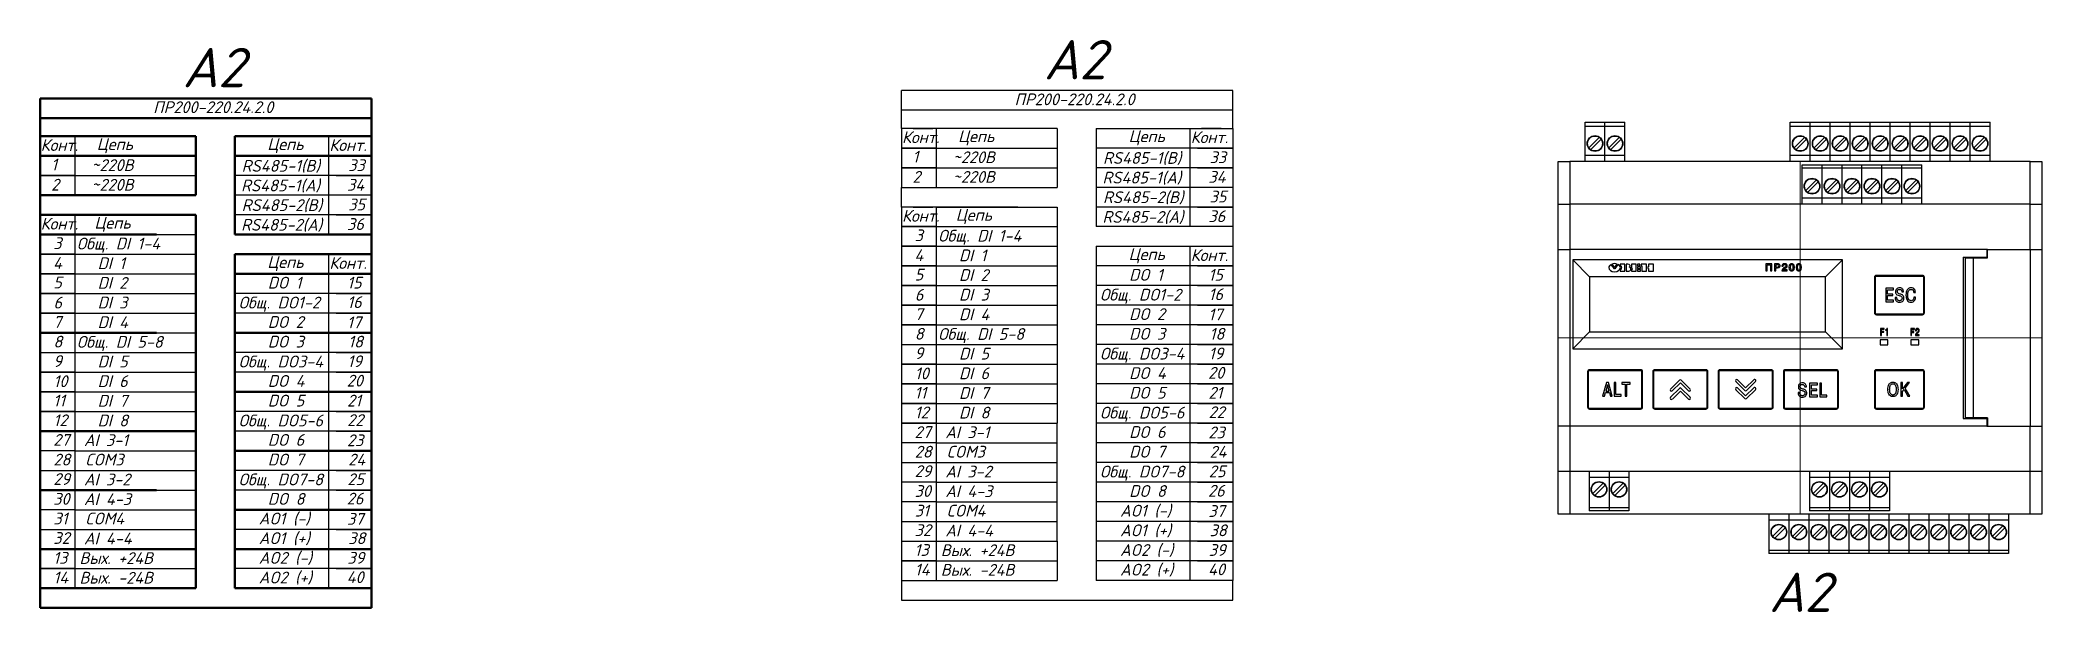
# Model space of a CAD drawing. Header units: millimetres. Extents: x 0 to 53000, y -591 to 24400.
# Drawn here: x 1948 to 2457, y 692 to 837 of the extents above; entities that cross this region are included whole.
import ezdxf
from ezdxf.enums import TextEntityAlignment as Align

# ---------------------------------------------------------------- set-up
doc = ezdxf.new("R2010")
doc.units = ezdxf.units.MM
doc.layers.add('Основная', color=7, linetype='Continuous', lineweight=30)
doc.layers.add('Привязки', color=2, linetype='Continuous', lineweight=0, plot=False, transparency=0.8)
doc.styles.add('текст', font='isocpeui.ttf')

msp = doc.modelspace()

# ---------------------------------------------------------------- texts
at = {"linetype": 'Continuous', "style": 'текст'}
for s, p in [('ПР200-220.24.2.0', (1976.7635, 818.88844)), ('Конт.', (1948.16008, 809.25)), ('Цепь', (1962.41481, 809.5)), ('Цепь', (2005.77688, 809.5)), ('Конт.', (2021.56136, 809.25)), ('1', (1950.83071, 804.30178)), ('~220B', (1961.0625, 804.15317)), ('RS485-1(B)', (1999.26908, 803.97795)), ('33', (2026.34096, 804.14624)), ('2', (1950.8165, 799.17766)), ('~220B', (1961.0625, 799.15317)), ('RS485-1(A)', (1999.11908, 798.97795)), ('34', (2026.04474, 799.15317)), ('RS485-2(B)', (1999.26908, 793.97795)), ('35', (2026.34096, 794.14624)), ('Конт.', (1948.16008, 789.25)), ('Цепь', (1961.82518, 789.5)), ('RS485-2(A)', (1999.11908, 788.97795)), ('36', (2026.04474, 789.15317)), ('3', (1951.36958, 784.30178)), ('Общ. DI 1-4', (1957.3665, 784.19201)), ('4', (1951.32213, 779.25)), ('DI 1', (1962.64471, 779.19201)), ('Цепь', (2005.77688, 779.5)), ('Конт.', (2021.56136, 779.25)), ('5', (1951.36958, 774.30178)), ('DI 2', (1962.64471, 774.19201)), ('DO 1', (2005.90103, 774.25)), ('15', (2026.06957, 774.25)), ('6', (1951.41591, 769.17766)), ('DI 3', (1962.64471, 769.19201)), ('Общ. DO1-2', (1998.5008, 769.19201)), ('16', (2026.10315, 769.30178)), ('7', (1951.34713, 764.25)), ('DI 4', (1962.64471, 764.19201)), ('DO 2', (2005.90103, 764.25)), ('17', (2026.04835, 764.15317)), ('8', (1951.39713, 759.25)), ('Общ. DI 5-8', (1957.3665, 759.19201)), ('DO 3', (2005.90103, 759.25)), ('18', (2026.34457, 759.25)), ('9', (1951.36958, 754.30178)), ('DI 5', (1962.64471, 754.19201)), ('Общ. DO3-4', (1998.5008, 754.19201)), ('19', (2026.14457, 754.25)), ('10', (1951.41591, 749.17766)), ('DI 6', (1962.64471, 749.19201)), ('DO 4', (2005.90103, 749.25)), ('20', (2025.97114, 749.32234)), ('11', (1951.34713, 744.25)), ('DI 7', (1962.64471, 744.19201)), ('DO 5', (2005.90103, 744.25)), ('21', (2026.06957, 744.25)), ('12', (1951.39713, 739.25)), ('DI 8', (1962.64471, 739.19201)), ('Общ. DO5-6', (1998.5008, 739.19201)), ('22', (2026.10315, 739.30178)), ('27', (1951.34713, 734.25)), ('AI 3-1', (1959.1615, 734.19201)), ('DO 6', (2005.90103, 734.25)), ('23', (2026.04835, 734.15317)), ('28', (1951.39713, 729.25)), ('COM3', (1959.45772, 729.25)), ('DO 7', (2005.90103, 729.25)), ('24', (2026.34457, 729.25)), ('29', (1951.36958, 724.30178)), ('AI 3-2', (1959.1615, 724.19201)), ('Общ. DO7-8', (1998.5008, 724.19201)), ('25', (2026.14457, 724.25)), ('30', (1951.34713, 719.25)), ('AI 4-3', (1959.1615, 719.19201)), ('DO 8', (2005.90103, 719.25)), ('26', (2025.97114, 719.32234)), ('31', (1951.39713, 714.25)), ('COM4', (1959.45772, 714.25)), ('AO1 (-)', (2003.60721, 714.25)), ('37', (2026.04835, 714.15317)), ('32', (1951.36958, 709.30178)), ('AI 4-4', (1959.1615, 709.19201)), ('AO1 (+)', (2003.60721, 709.25)), ('AO2 (-)', (2003.60721, 704.25)), ('38', (2026.34457, 709.25)), ('13', (1951.34713, 704.25)), ('Вых. +24В', (1958.02027, 704.19201)), ('AO2 (+)', (2003.60721, 699.25)), ('39', (2026.14457, 704.25)), ('14', (1951.39713, 699.25)), ('Вых. -24В', (1958.02027, 699.19201)), ('40', (2025.97114, 699.32234))]:
    msp.add_text(s, height=3, dxfattribs=at).set_placement(p)
at = {"color": 0, "insert": (1992.13512, 830.46878), "char_height": 10, "width": 15.4855599, "attachment_point": 5, "style": 'текст'}
msp.add_mtext('{\\C256;А2}', dxfattribs=at)
at = {"layer": 'Основная', "style": 'текст'}
for s, p in [('ПР200-220.24.2.0', (2195.7635, 820.88844)), ('Цепь', (2181.41481, 811.5)), ('Цепь', (2224.77688, 811.5)), ('Конт.', (2167.16008, 811.25)), ('Конт.', (2240.56136, 811.25)), ('1', (2169.83071, 806.30178)), ('~220B', (2180.0625, 806.15317)), ('RS485-1(A)', (2218.11908, 800.97795)), ('RS485-1(B)', (2218.26908, 805.97795)), ('33', (2245.34096, 806.14624)), ('2', (2169.8165, 801.17766)), ('~220B', (2180.0625, 801.15317)), ('RS485-2(B)', (2218.26908, 795.97795)), ('34', (2245.04474, 801.15317)), ('35', (2245.34096, 796.14624)), ('Конт.', (2167.16008, 791.25)), ('Цепь', (2180.82518, 791.5)), ('RS485-2(A)', (2218.11908, 790.97795)), ('36', (2245.04474, 791.15317)), ('3', (2170.36958, 786.30178)), ('Общ. DI 1-4', (2176.3665, 786.19201)), ('4', (2170.32213, 781.25)), ('DI 1', (2181.64471, 781.19201)), ('Цепь', (2224.77688, 781.5)), ('Конт.', (2240.56136, 781.25)), ('5', (2170.36958, 776.30178)), ('DI 2', (2181.64471, 776.19201)), ('DO 1', (2224.90103, 776.25)), ('15', (2245.06957, 776.25)), ('6', (2170.41591, 771.17766)), ('DI 3', (2181.64471, 771.19201)), ('Общ. DO1-2', (2217.5008, 771.19201)), ('16', (2245.10315, 771.30178)), ('7', (2170.34713, 766.25)), ('DI 4', (2181.64471, 766.19201)), ('DO 2', (2224.90103, 766.25)), ('17', (2245.04835, 766.15317)), ('8', (2170.39713, 761.25)), ('Общ. DI 5-8', (2176.3665, 761.19201)), ('DO 3', (2224.90103, 761.25)), ('18', (2245.34457, 761.25)), ('9', (2170.36958, 756.30178)), ('DI 5', (2181.64471, 756.19201)), ('Общ. DO3-4', (2217.5008, 756.19201)), ('19', (2245.14457, 756.25)), ('10', (2170.41591, 751.17766)), ('DI 6', (2181.64471, 751.19201)), ('DO 4', (2224.90103, 751.25)), ('20', (2244.97114, 751.32234)), ('11', (2170.34713, 746.25)), ('DI 7', (2181.64471, 746.19201)), ('DO 5', (2224.90103, 746.25)), ('21', (2245.06957, 746.25)), ('12', (2170.39713, 741.25)), ('DI 8', (2181.64471, 741.19201)), ('Общ. DO5-6', (2217.5008, 741.19201)), ('22', (2245.10315, 741.30178)), ('27', (2170.34713, 736.25)), ('AI 3-1', (2178.1615, 736.19201)), ('DO 6', (2224.90103, 736.25)), ('23', (2245.04835, 736.15317)), ('28', (2170.39713, 731.25)), ('COM3', (2178.45772, 731.25)), ('DO 7', (2224.90103, 731.25)), ('24', (2245.34457, 731.25)), ('29', (2170.36958, 726.30178)), ('AI 3-2', (2178.1615, 726.19201)), ('Общ. DO7-8', (2217.5008, 726.19201)), ('25', (2245.14457, 726.25)), ('30', (2170.34713, 721.25)), ('AI 4-3', (2178.1615, 721.19201)), ('DO 8', (2224.90103, 721.25)), ('26', (2244.97114, 721.32234)), ('31', (2170.39713, 716.25)), ('COM4', (2178.45772, 716.25)), ('AO1 (-)', (2222.60721, 716.25)), ('37', (2245.04835, 716.15317)), ('32', (2170.36958, 711.30178)), ('AI 4-4', (2178.1615, 711.19201)), ('AO1 (+)', (2222.60721, 711.25)), ('38', (2245.34457, 711.25)), ('13', (2170.34713, 706.25)), ('Вых. +24В', (2177.02027, 706.19201)), ('AO2 (-)', (2222.60721, 706.25)), ('39', (2245.14457, 706.25)), ('14', (2170.39713, 701.25)), ('Вых. -24В', (2177.02027, 701.19201)), ('AO2 (+)', (2222.60721, 701.25)), ('40', (2244.97114, 701.32234))]:
    msp.add_text(s, height=3, dxfattribs=at).set_placement(p)
at = {"layer": 'Основная', "insert": (2211.13512, 832.46878), "char_height": 10, "width": 15.4855599, "attachment_point": 5, "style": 'текст'}
msp.add_mtext('{\\C256;А2}', dxfattribs=at)

# ---------------------------------------------------------------- blocks, each defined once
blk = doc.blocks.new('ПР200')
for p, q in [((6.83, 53.85), (6.83, 54.85)), ((6.83, 54.85), (11.9, 54.85)), ((6.83, 53.85), (11.9, 53.85)), ((6.83, 46.42), (6.83, 53.85)), ((10.43, 50.98), (7.8, 48.35)), ((11.9, 53.85), (11.9, 54.85)), ((11.9, 54.85), (16.98, 54.85)), ((11.9, 53.85), (16.98, 53.85)), ((11.9, 46.42), (11.9, 53.85)), ((15.51, 50.98), (12.88, 48.35)), ((16.98, 53.85), (16.98, 54.85)), ((16.98, 46.42), (16.98, 53.85)), ((59, 46.42), (59, 54.85)), ((59, 54.85), (109.8, 54.85)), ((59, 53.85), (109.8, 53.85)), ((62.61, 50.98), (59.98, 48.35)), ((64.08, 46.42), (64.08, 54.85)), ((67.69, 50.98), (65.06, 48.35)), ((69.16, 46.42), (69.16, 54.85)), ((72.77, 50.98), (70.14, 48.35)), ((74.24, 46.42), (74.24, 54.85)), ((77.85, 50.98), (75.22, 48.35)), ((79.32, 46.42), (79.32, 54.85)), ((82.93, 50.98), (80.3, 48.35)), ((84.4, 46.42), (84.4, 54.85)), ((88.01, 50.98), (85.38, 48.35)), ((89.48, 46.42), (89.48, 54.85)), ((93.09, 50.98), (90.46, 48.35)), ((94.56, 46.42), (94.56, 54.85)), ((98.17, 50.98), (95.54, 48.35)), ((99.64, 46.42), (99.64, 54.85)), ((103.25, 50.98), (100.62, 48.35)), ((104.72, 46.42), (104.72, 54.85)), ((108.33, 50.98), (105.7, 48.35)), ((109.8, 46.42), (109.8, 54.85)), ((6.83, 46.42), (11.9, 46.42)), ((6.83, 44.85), (6.83, 46.42)), ((8.3, 47.86), (10.93, 50.49)), ((11.9, 46.42), (16.98, 46.42)), ((11.9, 44.85), (11.9, 46.42)), ((13.38, 47.86), (16.01, 50.49)), ((16.98, 44.85), (16.98, 46.42)), ((59, 46.42), (64.08, 46.42)), ((59, 44.85), (59, 46.42)), ((60.47, 47.86), (63.1, 50.49)), ((64.08, 46.42), (69.16, 46.42)), ((64.08, 44.85), (64.08, 46.42)), ((65.55, 47.86), (68.18, 50.49)), ((69.16, 44.85), (69.16, 46.42)), ((69.16, 46.42), (74.24, 46.42)), ((70.63, 47.86), (73.26, 50.49)), ((74.24, 46.42), (79.32, 46.42)), ((74.24, 44.85), (74.24, 46.42)), ((75.71, 47.86), (78.34, 50.49)), ((79.32, 46.42), (84.4, 46.42)), ((79.32, 44.85), (79.32, 46.42)), ((80.79, 47.86), (83.42, 50.49)), ((84.4, 46.42), (89.48, 46.42)), ((84.4, 44.85), (84.4, 46.42)), ((85.87, 47.86), (88.5, 50.49)), ((89.48, 46.42), (94.56, 46.42)), ((89.48, 44.85), (89.48, 46.42)), ((90.95, 47.86), (93.58, 50.49)), ((94.56, 46.42), (99.64, 46.42)), ((94.56, 44.85), (94.56, 46.42)), ((96.03, 47.86), (98.66, 50.49)), ((99.64, 44.85), (99.64, 46.42)), ((99.64, 46.42), (104.72, 46.42)), ((101.11, 47.86), (103.74, 50.49)), ((104.72, 44.85), (104.72, 46.42)), ((104.72, 46.42), (109.8, 46.42)), ((106.19, 47.86), (108.82, 50.49)), ((109.8, 44.85), (109.8, 46.42)), ((0, 44.85), (3, 44.85)), ((0, 34), (0, 44.85)), ((3, 44.85), (3, 34)), ((120, 44.85), (3, 44.85)), ((62, 43), (62, 44)), ((62, 44), (92.48, 44)), ((62, 43.2), (62, 43.22)), ((62, 43.2), (67.08, 43.2)), ((62, 35.57), (62, 43)), ((67.08, 35.57), (67.08, 44)), ((67.08, 43.2), (67.08, 43.22)), ((67.08, 43.2), (72.16, 43.2)), ((67.08, 43), (67.08, 43.2)), ((72.16, 35.57), (72.16, 44)), ((72.16, 43.2), (72.16, 43.22)), ((72.16, 43), (72.16, 43.2)), ((72.16, 43.2), (77.24, 43.2)), ((77.24, 35.57), (77.24, 44)), ((77.24, 43.2), (77.24, 43.22)), ((77.24, 43), (77.24, 43.2)), ((77.24, 43.2), (82.32, 43.2)), ((82.32, 35.57), (82.32, 44)), ((82.32, 43.2), (82.32, 43.22)), ((82.32, 43.2), (87.4, 43.2)), ((82.32, 43), (82.32, 43.2)), ((87.4, 35.57), (87.4, 44)), ((87.4, 43.2), (87.4, 43.22)), ((87.4, 43), (87.4, 43.2)), ((87.4, 43.2), (92.48, 43.2)), ((92.48, 35.57), (92.48, 44)), ((92.48, 43.2), (92.48, 43.22)), ((92.48, 43), (92.48, 43.2)), ((120, 34), (120, 44.85)), ((120, 44.85), (123, 44.85)), ((123, 44.85), (123, 34)), ((65.61, 40.13), (62.98, 37.5)), ((63.47, 37.01), (66.1, 39.64)), ((70.69, 40.13), (68.06, 37.5)), ((68.55, 37.01), (71.18, 39.64)), ((75.77, 40.13), (73.14, 37.5)), ((73.63, 37.01), (76.26, 39.64)), ((80.85, 40.13), (78.22, 37.5)), ((78.71, 37.01), (81.34, 39.64)), ((85.93, 40.13), (83.3, 37.5)), ((83.79, 37.01), (86.42, 39.64)), ((91.01, 40.13), (88.38, 37.5)), ((88.87, 37.01), (91.5, 39.64)), ((0, 34), (3, 34)), ((0, 22.5), (0, 34)), ((3, 34), (3, 22.5)), ((120, 34), (3, 34)), ((62, 35.57), (67.08, 35.57)), ((62, 34.97), (62, 35.57)), ((62, 34.6), (62, 34.97)), ((62, 34), (62, 34.6)), ((67.08, 35.57), (72.16, 35.57)), ((67.08, 34.97), (67.08, 35.57)), ((67.08, 34.6), (67.08, 34.97)), ((67.08, 34), (67.08, 34.6)), ((72.16, 34.97), (72.16, 35.57)), ((72.16, 35.57), (77.24, 35.57)), ((72.16, 34.6), (72.16, 34.97)), ((72.16, 34), (72.16, 34.6)), ((77.24, 35.57), (82.32, 35.57)), ((77.24, 34.97), (77.24, 35.57)), ((77.24, 34.6), (77.24, 34.97)), ((77.24, 34), (77.24, 34.6)), ((82.32, 35.57), (87.4, 35.57)), ((82.32, 34.97), (82.32, 35.57)), ((82.32, 34.6), (82.32, 34.97)), ((82.32, 34), (82.32, 34.6)), ((87.4, 34.97), (87.4, 35.57)), ((87.4, 35.57), (92.48, 35.57)), ((87.4, 34.6), (87.4, 34.97)), ((87.4, 34), (87.4, 34.6)), ((92.48, 34.97), (92.48, 35.57)), ((92.48, 34.6), (92.48, 34.97)), ((92.48, 34), (92.48, 34.6)), ((120, 22.5), (120, 34)), ((120, 34), (123, 34)), ((123, 34), (123, 22.5)), ((0, -22.5), (0, 22.5)), ((0, 22.5), (3, 22.5)), ((3, 22.5), (3, -22.5)), ((109, 22.5), (3, 22.5)), ((103, 20.49), (109, 20.49)), ((103, 20.49), (103, -20.5)), ((109, 22.5), (109, 20.49)), ((109.14, 22.5), (109, 22.5)), ((109, 20.49), (109.14, 20.49)), ((109.14, 20.35), (109.14, 22.5)), ((109.14, 22.5), (120, 22.5)), ((120, 22.5), (120, -22.5)), ((120, 22.5), (122.98, 22.5)), ((122.98, 22.5), (122.98, -22.5)), ((72.3, 19.8), (3.7, 19.8)), ((3.7, 19.8), (3.7, -2.8)), ((8, 15.5), (3.7, 19.8)), ((8, 15.5), (8, 1.5)), ((68, 15.5), (8, 15.5)), ((14.36, 17.57), (14.32, 17.51)), ((16.96, 18.75), (15.72, 18.75)), ((15.72, 18.75), (15.72, 18.58)), ((15.72, 17.1), (15.72, 16.93)), ((15.72, 16.93), (16.96, 16.93)), ((15.8, 17.85), (15.8, 17.86)), ((16.96, 16.93), (16.96, 18.75)), ((17.72, 18.75), (17.26, 18.75)), ((17.26, 18.75), (17.26, 16.93)), ((17.26, 16.93), (17.72, 16.93)), ((18.11, 17.99), (18.14, 18.02)), ((18.14, 17.97), (18.11, 17.99)), ((19.82, 18.75), (18.6, 18.75)), ((18.6, 18.75), (18.6, 17.91)), ((18.6, 17.09), (18.6, 16.93)), ((18.6, 16.93), (19.82, 16.93)), ((19.82, 16.93), (19.82, 18.75)), ((20.78, 18.75), (20.14, 18.75)), ((20.14, 18.75), (20.14, 18.28)), ((20.14, 18.28), (20.78, 18.28)), ((20.95, 18.07), (20.14, 18.07)), ((20.14, 18.07), (20.14, 17.6)), ((20.14, 17.6), (20.95, 17.6)), ((20.95, 17.4), (20.14, 17.4)), ((20.14, 17.4), (20.14, 16.93)), ((20.14, 16.93), (20.95, 16.93)), ((20.78, 18.28), (20.78, 18.75)), ((20.95, 17.6), (20.95, 18.07)), ((20.95, 16.93), (20.95, 17.4)), ((22.48, 18.75), (21.08, 18.75)), ((21.08, 18.75), (21.08, 18.28)), ((21.08, 18.28), (21.26, 18.28)), ((21.26, 18.28), (21.26, 16.93)), ((21.26, 16.93), (22.48, 16.93)), ((22.48, 16.93), (22.48, 18.75)), ((22.96, 18.07), (22.78, 18.07)), ((22.78, 18.07), (22.78, 17.6)), ((22.78, 17.6), (22.96, 17.6)), ((24.2, 18.75), (22.96, 18.75)), ((22.96, 18.75), (22.96, 18.07)), ((22.96, 17.6), (22.96, 16.93)), ((22.96, 16.93), (24.2, 16.93)), ((24.2, 16.93), (24.2, 18.75)), ((54.29, 18.8), (52.77, 18.8)), ((52.77, 18.8), (52.77, 17.06)), ((52.77, 17.06), (53.09, 17.06)), ((53.09, 17.06), (53.09, 18.6)), ((53.09, 18.6), (53.98, 18.6)), ((53.98, 18.6), (53.98, 17.06)), ((53.98, 17.06), (54.29, 17.06)), ((54.29, 17.06), (54.29, 18.8)), ((55.76, 18.8), (55, 18.8)), ((55, 18.8), (55, 17.06)), ((55, 17.06), (55.31, 17.06)), ((55.71, 18.6), (55.31, 18.6)), ((55.31, 18.6), (55.31, 17.95)), ((55.31, 17.95), (55.71, 17.95)), ((55.31, 17.82), (55.74, 17.82)), ((55.31, 17.82), (55.31, 17.75)), ((55.31, 17.06), (55.31, 17.75)), ((56.89, 17.06), (58.22, 17.06)), ((56.9, 18.3), (56.9, 18.25)), ((56.9, 18.25), (57.21, 18.25)), ((57.21, 18.25), (57.21, 18.32)), ((58.22, 17.25), (57.23, 17.25)), ((58.22, 17.06), (58.22, 17.25)), ((58.99, 18), (58.99, 17.93)), ((59.74, 18), (59.74, 17.93)), ((60.8, 18), (60.8, 17.93)), ((61.55, 18), (61.55, 17.93)), ((68, 15.5), (72.3, 19.8)), ((68, 1.5), (68, 15.5)), ((72.3, -2.8), (72.3, 19.8)), ((80.41, 15.38), (80.41, 6.38)), ((92.86, 15.63), (80.66, 15.63)), ((80.66, 6.13), (80.66, 15.63)), ((92.61, 15.88), (80.91, 15.88)), ((92.86, 15.63), (92.86, 6.13)), ((93.11, 6.38), (93.11, 15.38)), ((103.5, 20.35), (103.5, -20.35)), ((103.5, 20.35), (105.5, 20.35)), ((105.5, 20.35), (105.5, -20.35)), ((105.5, 20.35), (109.14, 20.35)), ((85.23, 12.61), (83.27, 12.61)), ((83.27, 12.61), (83.27, 9.15)), ((83.71, 12.22), (85.23, 12.22)), ((83.71, 11.13), (83.71, 12.22)), ((85.09, 11.13), (83.71, 11.13)), ((83.71, 9.54), (83.71, 10.74)), ((83.71, 10.74), (85.09, 10.74)), ((85.09, 10.74), (85.09, 11.13)), ((85.23, 12.22), (85.23, 12.61)), ((86.12, 10.25), (85.68, 10.25)), ((87.37, 11.71), (87.81, 11.71)), ((90.4, 11.54), (90.84, 11.54)), ((90.87, 10.3), (90.43, 10.3)), ((80.66, 6.13), (92.86, 6.13)), ((80.91, 5.88), (92.61, 5.88)), ((83.27, 9.15), (85.23, 9.15)), ((85.23, 9.54), (83.71, 9.54)), ((85.23, 9.15), (85.23, 9.54)), ((8, 1.5), (3.7, -2.8)), ((8, 1.5), (68, 1.5)), ((68, 1.5), (72.3, -2.8)), ((82.87, 2.35), (81.94, 2.35)), ((81.94, 2.35), (81.94, 0.62)), ((81.94, 0.62), (82.16, 0.62)), ((82.16, 2.16), (82.87, 2.16)), ((82.16, 1.59), (82.16, 2.16)), ((82.77, 1.59), (82.16, 1.59)), ((82.16, 0.62), (82.16, 1.4)), ((82.16, 1.4), (82.77, 1.4)), ((82.77, 1.4), (82.77, 1.59)), ((82.87, 2.16), (82.87, 2.35)), ((83.3, 2.04), (83.24, 2.04)), ((83.24, 2.04), (83.24, 1.92)), ((83.24, 1.92), (83.54, 1.92)), ((83.54, 1.92), (83.54, 0.62)), ((83.54, 0.62), (83.76, 0.62)), ((83.76, 2.35), (83.59, 2.35)), ((83.76, 0.62), (83.76, 2.35)), ((90.55, 2.33), (89.62, 2.33)), ((89.62, 2.33), (89.62, 0.6)), ((89.62, 0.6), (89.84, 0.6)), ((89.84, 2.13), (90.55, 2.13)), ((89.84, 1.57), (89.84, 2.13)), ((90.45, 1.57), (89.84, 1.57)), ((89.84, 0.6), (89.84, 1.37)), ((89.84, 1.37), (90.45, 1.37)), ((90.45, 1.37), (90.45, 1.57)), ((90.55, 2.13), (90.55, 2.33)), ((90.84, 0.6), (91.77, 0.6)), ((90.85, 1.83), (90.85, 1.78)), ((90.85, 1.78), (91.06, 1.78)), ((91.06, 1.78), (91.06, 1.85)), ((91.77, 0.79), (91.08, 0.79)), ((91.77, 0.6), (91.77, 0.79)), ((3.7, -2.8), (72.3, -2.8)), ((83.85, -0.55), (81.85, -0.55)), ((81.85, -0.55), (81.85, -1.75)), ((81.85, -1.75), (83.85, -1.75)), ((83.85, -1.75), (83.85, -0.55)), ((91.7, -0.55), (89.7, -0.55)), ((89.7, -0.55), (89.7, -1.75)), ((89.7, -1.75), (91.7, -1.75)), ((91.7, -1.75), (91.7, -0.55)), ((7.46, -8.62), (7.46, -17.62)), ((7.71, -17.87), (7.71, -8.37)), ((21.21, -8.37), (7.71, -8.37)), ((20.96, -8.12), (7.96, -8.12)), ((21.21, -8.37), (21.21, -17.87)), ((21.46, -17.62), (21.46, -8.62)), ((24.06, -8.62), (24.06, -17.62)), ((24.31, -17.87), (24.31, -8.37)), ((37.81, -8.37), (24.31, -8.37)), ((37.56, -8.12), (24.56, -8.12)), ((37.81, -8.37), (37.81, -17.87)), ((38.06, -17.62), (38.06, -8.62)), ((40.66, -8.62), (40.66, -17.62)), ((54.41, -8.37), (40.91, -8.37)), ((40.91, -17.87), (40.91, -8.37)), ((54.16, -8.12), (41.16, -8.12)), ((54.41, -8.37), (54.41, -17.87)), ((54.66, -17.62), (54.66, -8.62)), ((57.26, -8.62), (57.26, -17.62)), ((71.01, -8.37), (57.51, -8.37)), ((57.51, -17.87), (57.51, -8.37)), ((70.76, -8.12), (57.76, -8.12)), ((71.01, -8.37), (71.01, -17.87)), ((71.26, -17.62), (71.26, -8.62)), ((80.41, -8.62), (80.41, -17.62)), ((92.86, -8.37), (80.66, -8.37)), ((80.66, -17.87), (80.66, -8.37)), ((92.61, -8.12), (80.91, -8.12)), ((92.86, -8.37), (92.86, -17.87)), ((93.11, -17.62), (93.11, -8.62)), ((12.29, -11.37), (11.3, -14.83)), ((11.3, -14.83), (11.76, -14.83)), ((11.76, -14.83), (12, -13.94)), ((12, -13.94), (13.04, -13.94)), ((12.52, -12), (12.1, -13.55)), ((12.1, -13.55), (12.94, -13.55)), ((12.76, -11.37), (12.29, -11.37)), ((12.94, -13.55), (12.52, -12)), ((13.75, -14.83), (12.76, -11.37)), ((13.04, -13.94), (13.29, -14.83)), ((13.29, -14.83), (13.75, -14.83)), ((14.69, -11.37), (14.25, -11.37)), ((14.25, -11.37), (14.25, -14.83)), ((14.25, -14.83), (16.02, -14.83)), ((14.69, -14.44), (14.69, -11.37)), ((16.02, -14.44), (14.69, -14.44)), ((16.02, -14.83), (16.02, -14.44)), ((18.29, -11.37), (16.15, -11.37)), ((16.15, -11.37), (16.15, -11.76)), ((16.15, -11.76), (17, -11.76)), ((17, -11.76), (17, -14.83)), ((17, -14.83), (17.44, -14.83)), ((17.44, -11.76), (18.29, -11.76)), ((17.44, -14.83), (17.44, -11.76)), ((18.29, -11.76), (18.29, -11.37)), ((30.83, -10.77), (28.56, -13.04)), ((30.83, -12.86), (28.56, -15.13)), ((29.01, -13.49), (31.06, -11.45)), ((29.02, -15.58), (31.06, -13.54)), ((31.06, -11.45), (33.12, -13.49)), ((31.06, -13.54), (33.12, -15.58)), ((33.57, -13.04), (31.29, -10.77)), ((33.57, -15.13), (31.29, -12.86)), ((45.16, -13.2), (47.43, -15.47)), ((45.17, -11.11), (47.43, -13.38)), ((47.66, -12.7), (45.62, -10.66)), ((47.66, -14.79), (45.62, -12.75)), ((49.72, -10.66), (47.66, -12.7)), ((49.72, -12.75), (47.66, -14.79)), ((47.89, -13.38), (50.17, -11.11)), ((47.89, -15.47), (50.17, -13.2)), ((61.42, -13.92), (60.98, -13.92)), ((62.68, -12.46), (63.12, -12.46)), ((65.89, -11.56), (63.93, -11.56)), ((63.93, -11.56), (63.93, -15.02)), ((63.93, -15.02), (65.93, -15.02)), ((64.37, -13.04), (64.37, -11.95)), ((64.37, -11.95), (65.89, -11.95)), ((65.75, -13.04), (64.37, -13.04)), ((64.37, -14.63), (64.37, -13.43)), ((64.37, -13.43), (65.75, -13.43)), ((65.93, -14.63), (64.37, -14.63)), ((65.75, -13.43), (65.75, -13.04)), ((65.89, -11.95), (65.89, -11.56)), ((65.93, -15.02), (65.93, -14.63)), ((66.53, -11.56), (66.53, -15.02)), ((66.97, -11.56), (66.53, -11.56)), ((66.53, -15.02), (68.31, -15.02)), ((66.97, -14.63), (66.97, -11.56)), ((68.31, -14.63), (66.97, -14.63)), ((68.31, -15.02), (68.31, -14.63)), ((87.58, -11.39), (87.14, -11.39)), ((87.14, -11.39), (87.14, -14.85)), ((87.14, -14.85), (87.58, -14.85)), ((88.81, -11.39), (87.58, -13)), ((87.58, -13), (87.58, -11.39)), ((87.58, -13.65), (87.95, -13.17)), ((87.58, -14.85), (87.58, -13.65)), ((87.95, -13.17), (88.88, -14.85)), ((88.26, -12.81), (89.35, -11.39)), ((89.43, -14.85), (88.26, -12.81)), ((89.35, -11.39), (88.81, -11.39)), ((88.88, -14.85), (89.43, -14.85)), ((7.71, -17.87), (21.21, -17.87)), ((7.96, -18.12), (20.96, -18.12)), ((24.31, -17.87), (37.81, -17.87)), ((24.56, -18.12), (37.56, -18.12)), ((40.91, -17.87), (54.41, -17.87)), ((41.16, -18.12), (54.16, -18.12)), ((57.51, -17.87), (71.01, -17.87)), ((57.76, -18.12), (70.76, -18.12)), ((80.66, -17.87), (92.86, -17.87)), ((80.91, -18.12), (92.61, -18.12)), ((105.5, -20.35), (103.5, -20.35)), ((109.14, -20.35), (105.5, -20.35)), ((109.14, -20.35), (109.14, -22.5)), ((3, -22.5), (0, -22.5)), ((0, -34), (0, -22.5)), ((109, -22.5), (3, -22.5)), ((3, -22.5), (3, -34)), ((103, -20.5), (109, -20.5)), ((109, -20.5), (109, -22.5)), ((109.14, -20.5), (109, -20.5)), ((109, -22.5), (109.14, -22.5)), ((109.14, -22.5), (120, -22.5)), ((120, -22.5), (122.98, -22.5)), ((120, -34), (120, -22.5)), ((123, -22.5), (123, -34)), ((3, -34), (0, -34)), ((0, -44.85), (0, -34)), ((120, -34), (3, -34)), ((3, -34), (3, -44.85)), ((7.84, -34), (7.84, -34.6)), ((7.84, -34.6), (7.84, -34.97)), ((7.84, -34.97), (7.84, -35.57)), ((12.92, -35.57), (7.84, -35.57)), ((7.84, -35.57), (7.84, -43)), ((12.92, -34), (12.92, -34.6)), ((12.92, -34.6), (12.92, -34.97)), ((12.92, -34.97), (12.92, -35.57)), ((18, -35.57), (12.92, -35.57)), ((12.92, -35.57), (12.92, -43)), ((18, -34), (18, -34.6)), ((18, -34.6), (18, -34.97)), ((18, -34.97), (18, -35.57)), ((18, -35.57), (18, -43)), ((63.88, -34), (63.88, -34.6)), ((63.88, -34.6), (63.88, -34.97)), ((63.88, -34.97), (63.88, -35.57)), ((68.96, -35.57), (63.88, -35.57)), ((63.88, -35.57), (63.88, -43)), ((68.96, -34), (68.96, -34.6)), ((68.96, -34.6), (68.96, -34.97)), ((68.96, -34.97), (68.96, -35.57)), ((74.04, -35.57), (68.96, -35.57)), ((68.96, -35.57), (68.96, -43)), ((74.04, -34), (74.04, -34.6)), ((74.04, -34.6), (74.04, -34.97)), ((74.04, -34.97), (74.04, -35.57)), ((79.12, -35.57), (74.04, -35.57)), ((74.04, -35.57), (74.04, -43)), ((79.12, -34), (79.12, -34.6)), ((79.12, -34.6), (79.12, -34.97)), ((79.12, -34.97), (79.12, -35.57)), ((84.2, -35.57), (79.12, -35.57)), ((79.12, -35.57), (79.12, -43)), ((84.2, -34), (84.2, -34.6)), ((84.2, -34.6), (84.2, -34.97)), ((84.2, -34.97), (84.2, -35.57)), ((84.2, -35.57), (84.2, -43)), ((123, -34), (120, -34)), ((120, -44.85), (120, -34)), ((123, -34), (123, -44.85)), ((11.45, -37.01), (8.82, -39.64)), ((9.31, -40.13), (11.94, -37.5)), ((16.53, -37.01), (13.9, -39.64)), ((14.39, -40.13), (17.02, -37.5)), ((67.49, -37.01), (64.86, -39.64)), ((65.35, -40.13), (67.98, -37.5)), ((72.57, -37.01), (69.94, -39.64)), ((70.43, -40.13), (73.06, -37.5)), ((77.65, -37.01), (75.02, -39.64)), ((75.51, -40.13), (78.14, -37.5)), ((82.73, -37.01), (80.1, -39.64)), ((80.59, -40.13), (83.22, -37.5)), ((3, -44.85), (0, -44.85)), ((120, -44.85), (3, -44.85)), ((7.84, -43), (7.84, -43.2)), ((7.84, -43.2), (7.84, -43.22)), ((12.92, -43.22), (7.84, -43.22)), ((7.84, -43.22), (7.84, -44)), ((12.92, -44), (7.84, -44)), ((12.92, -43), (12.92, -43.2)), ((12.92, -43.2), (12.92, -43.22)), ((18, -43.22), (12.92, -43.22)), ((12.92, -43.22), (12.92, -44)), ((18, -44), (12.92, -44)), ((18, -43), (18, -43.2)), ((18, -43.2), (18, -43.22)), ((18, -43.22), (18, -44)), ((53.57, -44.85), (53.57, -46.42)), ((58.65, -44.85), (58.65, -46.42)), ((63.73, -44.85), (63.73, -46.42)), ((63.88, -43), (63.88, -43.2)), ((68.96, -43.22), (63.88, -43.22)), ((63.88, -43.22), (63.88, -44)), ((84.2, -44), (63.88, -44)), ((68.81, -44.85), (68.81, -46.42)), ((68.96, -43), (68.96, -43.2)), ((74.04, -43.22), (68.96, -43.22)), ((68.96, -43.22), (68.96, -44)), ((73.89, -44.85), (73.89, -46.42)), ((74.04, -43), (74.04, -43.2)), ((74.04, -43.2), (74.04, -43.22)), ((79.12, -43.22), (74.04, -43.22)), ((74.04, -43.22), (74.04, -44)), ((78.97, -44.85), (78.97, -46.42)), ((79.12, -43), (79.12, -43.2)), ((79.12, -43.2), (79.12, -43.22)), ((84.2, -43.22), (79.12, -43.22)), ((79.12, -43.22), (79.12, -44)), ((84.05, -44.85), (84.05, -46.42)), ((84.2, -43), (84.2, -43.2)), ((84.2, -43.2), (84.2, -43.22)), ((84.2, -43.22), (84.2, -44)), ((89.13, -44.85), (89.13, -46.42)), ((94.21, -44.85), (94.21, -46.42)), ((99.29, -44.85), (99.29, -46.42)), ((104.37, -44.85), (104.37, -46.42)), ((109.45, -44.85), (109.45, -46.42)), ((114.53, -44.85), (114.53, -46.42)), ((123, -44.85), (120, -44.85)), ((58.65, -46.42), (53.57, -46.42)), ((53.57, -46.42), (53.57, -54.85)), ((57.18, -47.86), (54.55, -50.49)), ((55.04, -50.98), (57.67, -48.35)), ((58.65, -46.42), (58.65, -54.85)), ((63.73, -46.42), (58.65, -46.42)), ((62.26, -47.86), (59.63, -50.49)), ((60.12, -50.98), (62.75, -48.35)), ((63.73, -46.42), (63.73, -54.85)), ((68.81, -46.42), (63.73, -46.42)), ((67.34, -47.86), (64.71, -50.49)), ((65.2, -50.98), (67.83, -48.35)), ((68.81, -46.42), (68.81, -54.85)), ((73.89, -46.42), (68.81, -46.42)), ((72.42, -47.86), (69.79, -50.49)), ((70.28, -50.98), (72.91, -48.35)), ((73.89, -46.42), (73.89, -54.85)), ((78.97, -46.42), (73.89, -46.42)), ((77.5, -47.86), (74.87, -50.49)), ((75.36, -50.98), (77.99, -48.35)), ((78.97, -46.42), (78.97, -54.85)), ((84.05, -46.42), (78.97, -46.42)), ((82.58, -47.86), (79.95, -50.49)), ((80.44, -50.98), (83.07, -48.35)), ((89.13, -46.42), (84.05, -46.42)), ((84.05, -46.42), (84.05, -54.85)), ((87.66, -47.86), (85.03, -50.49)), ((85.52, -50.98), (88.15, -48.35)), ((94.21, -46.42), (89.13, -46.42)), ((89.13, -46.42), (89.13, -54.85)), ((92.74, -47.86), (90.11, -50.49)), ((90.6, -50.98), (93.23, -48.35)), ((94.21, -46.42), (94.21, -54.85)), ((99.29, -46.42), (94.21, -46.42)), ((97.82, -47.86), (95.19, -50.49)), ((95.68, -50.98), (98.31, -48.35)), ((99.29, -46.42), (99.29, -54.85)), ((104.37, -46.42), (99.29, -46.42)), ((102.9, -47.86), (100.27, -50.49)), ((100.76, -50.98), (103.39, -48.35)), ((109.45, -46.42), (104.37, -46.42)), ((104.37, -46.42), (104.37, -54.85)), ((107.98, -47.86), (105.35, -50.49)), ((105.84, -50.98), (108.47, -48.35)), ((109.45, -46.42), (109.45, -54.85)), ((114.53, -46.42), (109.45, -46.42)), ((113.06, -47.86), (110.43, -50.49)), ((110.92, -50.98), (113.55, -48.35)), ((114.53, -46.42), (114.53, -54.85)), ((114.53, -54.07), (53.57, -54.07)), ((114.53, -54.85), (53.57, -54.85))]:
    blk.add_line(p, q)
for centre, radius in [((9.36, 49.42), 2), ((9.36, 49.42), 1.9), ((14.44, 49.42), 2), ((14.44, 49.42), 1.9), ((61.54, 49.42), 2), ((61.54, 49.42), 1.9), ((66.62, 49.42), 2), ((66.62, 49.42), 1.9), ((71.7, 49.42), 2), ((71.7, 49.42), 1.9), ((76.78, 49.42), 2), ((76.78, 49.42), 1.9), ((81.86, 49.42), 2), ((81.86, 49.42), 1.9), ((86.94, 49.42), 2), ((86.94, 49.42), 1.9), ((92.02, 49.42), 2), ((92.02, 49.42), 1.9), ((97.1, 49.42), 2), ((97.1, 49.42), 1.9), ((102.18, 49.42), 2), ((102.18, 49.42), 1.9), ((107.26, 49.42), 2), ((107.26, 49.42), 1.9), ((64.54, 38.57), 2), ((64.54, 38.57), 1.9), ((69.62, 38.57), 2), ((69.62, 38.57), 1.9), ((74.7, 38.57), 2), ((74.7, 38.57), 1.9), ((79.78, 38.57), 2), ((79.78, 38.57), 1.9), ((84.86, 38.57), 2), ((84.86, 38.57), 1.9), ((89.94, 38.57), 2), ((89.94, 38.57), 1.9), ((10.38, -38.57), 2), ((10.38, -38.57), 1.9), ((15.46, -38.57), 2), ((15.46, -38.57), 1.9), ((66.42, -38.57), 2), ((66.42, -38.57), 1.9), ((71.5, -38.57), 2), ((71.5, -38.57), 1.9), ((76.58, -38.57), 2), ((76.58, -38.57), 1.9), ((81.66, -38.57), 2), ((81.66, -38.57), 1.9), ((56.11, -49.42), 2), ((56.11, -49.42), 1.9), ((61.19, -49.42), 2), ((61.19, -49.42), 1.9), ((66.27, -49.42), 2), ((66.27, -49.42), 1.9), ((71.35, -49.42), 2), ((71.35, -49.42), 1.9), ((76.43, -49.42), 2), ((76.43, -49.42), 1.9), ((81.51, -49.42), 2), ((81.51, -49.42), 1.9), ((86.59, -49.42), 2), ((86.59, -49.42), 1.9), ((91.67, -49.42), 2), ((91.67, -49.42), 1.9), ((96.75, -49.42), 2), ((96.75, -49.42), 1.9), ((101.83, -49.42), 2), ((101.83, -49.42), 1.9), ((106.91, -49.42), 2), ((106.91, -49.42), 1.9), ((111.99, -49.42), 2), ((111.99, -49.42), 1.9)]:
    blk.add_circle(centre, radius)
for centre, radius, start, end in [((9.36, 49.42), 1.89, 34.3365, 55.6635), ((14.44, 49.42), 1.89, 34.3365, 55.6635), ((61.54, 49.42), 1.89, 34.3365, 55.6635), ((66.62, 49.42), 1.89, 34.3365, 55.6635), ((71.7, 49.42), 1.89, 34.3365, 55.6635), ((76.78, 49.42), 1.89, 34.3365, 55.6635), ((81.86, 49.42), 1.89, 34.3365, 55.6635), ((86.94, 49.42), 1.89, 34.3365, 55.6635), ((92.02, 49.42), 1.89, 34.3365, 55.6635), ((97.1, 49.42), 1.89, 34.3365, 55.6635), ((102.18, 49.42), 1.89, 34.3365, 55.6635), ((107.26, 49.42), 1.89, 34.3365, 55.6635), ((9.36, 49.42), 1.89, 214.3365, 235.6635), ((14.44, 49.42), 1.89, 214.3365, 235.6635), ((61.54, 49.42), 1.89, 214.3365, 235.6635), ((66.62, 49.42), 1.89, 214.3365, 235.6635), ((71.7, 49.42), 1.89, 214.3365, 235.6635), ((76.78, 49.42), 1.89, 214.3365, 235.6635), ((81.86, 49.42), 1.89, 214.3365, 235.6635), ((86.94, 49.42), 1.89, 214.3365, 235.6635), ((92.02, 49.42), 1.89, 214.3365, 235.6635), ((97.1, 49.42), 1.89, 214.3365, 235.6635), ((102.18, 49.42), 1.89, 214.3365, 235.6635), ((107.26, 49.42), 1.89, 214.3365, 235.6635), ((64.54, 38.57), 1.89, 214.3365, 235.6635), ((64.54, 38.57), 1.89, 34.3365, 55.6635), ((69.62, 38.57), 1.89, 214.3365, 235.6635), ((69.62, 38.57), 1.89, 34.3365, 55.6635), ((74.7, 38.57), 1.89, 214.3365, 235.6635), ((74.7, 38.57), 1.89, 34.3365, 55.6635), ((79.78, 38.57), 1.89, 214.3365, 235.6635), ((79.78, 38.57), 1.89, 34.3365, 55.6635), ((84.86, 38.57), 1.89, 214.3365, 235.6635), ((84.86, 38.57), 1.89, 34.3365, 55.6635), ((89.94, 38.57), 1.89, 214.3365, 235.6635), ((89.94, 38.57), 1.89, 34.3365, 55.6635), ((80.91, 15.38), 0.5, 90, 180), ((92.61, 15.38), 0.5, 0, 90), ((80.91, 6.38), 0.5, 180, 270), ((92.61, 6.38), 0.5, 270, 0), ((7.96, -8.62), 0.5, 90, 180), ((20.96, -8.62), 0.5, 0, 90), ((24.56, -8.62), 0.5, 90, 180), ((37.56, -8.62), 0.5, 0, 90), ((41.16, -8.62), 0.5, 90, 180), ((54.16, -8.62), 0.5, 0, 90), ((57.76, -8.62), 0.5, 90, 180), ((70.76, -8.62), 0.5, 0, 90), ((80.91, -8.62), 0.5, 90, 180), ((92.61, -8.62), 0.5, 0, 90), ((28.79, -13.26), 0.32, 134.9006, 314.7117), ((28.79, -15.36), 0.32, 134.9006, 314.7117), ((31.06, -11), 0.321, 45.0621, 135.008), ((31.06, -13.09), 0.321, 45.0621, 135.008), ((33.34, -13.26), 0.32, 225.1938, 45.1938), ((33.34, -15.36), 0.32, 225.1938, 45.1938), ((45.39, -10.89), 0.32, 45.2883, 225.0994), ((45.39, -12.98), 0.32, 45.2883, 225.0994), ((47.66, -13.15), 0.321, 224.992, 314.9379), ((49.94, -10.89), 0.32, 314.8062, 134.8062), ((49.94, -12.98), 0.32, 314.8062, 134.8062), ((7.96, -17.62), 0.5, 180, 270), ((20.96, -17.62), 0.5, 270, 0), ((24.56, -17.62), 0.5, 180, 270), ((37.56, -17.62), 0.5, 270, 0), ((41.16, -17.62), 0.5, 180, 270), ((47.66, -15.24), 0.321, 224.992, 314.9379), ((54.16, -17.62), 0.5, 270, 0), ((57.76, -17.62), 0.5, 180, 270), ((70.76, -17.62), 0.5, 270, 0), ((80.91, -17.62), 0.5, 180, 270), ((92.61, -17.62), 0.5, 270, 0), ((10.38, -38.57), 1.89, 214.3365, 235.6635), ((10.38, -38.57), 1.89, 34.3365, 55.6635), ((15.46, -38.57), 1.89, 214.3365, 235.6635), ((15.46, -38.57), 1.89, 34.3365, 55.6635), ((66.42, -38.57), 1.89, 214.3365, 235.6635), ((66.42, -38.57), 1.89, 34.3365, 55.6635), ((71.5, -38.57), 1.89, 214.3365, 235.6635), ((71.5, -38.57), 1.89, 34.3365, 55.6635), ((76.58, -38.57), 1.89, 214.3365, 235.6635), ((76.58, -38.57), 1.89, 34.3365, 55.6635), ((81.66, -38.57), 1.89, 214.3365, 235.6635), ((81.66, -38.57), 1.89, 34.3365, 55.6635), ((56.11, -49.42), 1.89, 214.3365, 235.6635), ((56.11, -49.42), 1.89, 34.3365, 55.6635), ((61.19, -49.42), 1.89, 214.3365, 235.6635), ((61.19, -49.42), 1.89, 34.3365, 55.6635), ((66.27, -49.42), 1.89, 214.3365, 235.6635), ((66.27, -49.42), 1.89, 34.3365, 55.6635), ((71.35, -49.42), 1.89, 214.3365, 235.6635), ((71.35, -49.42), 1.89, 34.3365, 55.6635), ((76.43, -49.42), 1.89, 214.3365, 235.6635), ((76.43, -49.42), 1.89, 34.3365, 55.6635), ((81.51, -49.42), 1.89, 214.3365, 235.6635), ((81.51, -49.42), 1.89, 34.3365, 55.6635), ((86.59, -49.42), 1.89, 214.3365, 235.6635), ((86.59, -49.42), 1.89, 34.3365, 55.6635), ((91.67, -49.42), 1.89, 214.3365, 235.6635), ((91.67, -49.42), 1.89, 34.3365, 55.6635), ((96.75, -49.42), 1.89, 214.3365, 235.6635), ((96.75, -49.42), 1.89, 34.3365, 55.6635), ((101.83, -49.42), 1.89, 214.3365, 235.6635), ((101.83, -49.42), 1.89, 34.3365, 55.6635), ((106.91, -49.42), 1.89, 214.3365, 235.6635), ((106.91, -49.42), 1.89, 34.3365, 55.6635), ((111.99, -49.42), 1.89, 214.3365, 235.6635), ((111.99, -49.42), 1.89, 34.3365, 55.6635)]:
    blk.add_arc(centre, radius, start, end)
for points in [[(13.4, 18.63), (13.06, 18.45), (12.86, 18.16), (12.86, 17.85)], [(12.86, 17.85), (12.86, 17.26), (13.51, 16.82), (14.34, 16.82)], [(14.32, 17.51), (13.75, 18.2), (13.45, 18.58), (13.4, 18.63)], [(15, 18.75), (14.56, 18.91), (14.1, 18.91), (13.64, 18.75)], [(13.64, 18.75), (13.69, 18.68), (14.25, 18.02), (14.34, 17.91)], [(14.34, 17.91), (14.41, 18.02), (14.95, 18.68), (15, 18.75)], [(14.34, 16.82), (15.15, 16.82), (15.76, 17.23), (15.8, 17.85)], [(15.26, 18.64), (15.21, 18.6), (14.91, 18.24), (14.36, 17.57)], [(15.8, 17.86), (15.8, 18.25), (15.39, 18.57), (15.26, 18.64)], [(15.72, 18.58), (15.96, 18.33), (16.07, 18.08), (16.07, 17.85)], [(16.07, 17.85), (16.07, 17.6), (15.96, 17.35), (15.72, 17.1)], [(18.25, 18.47), (18.16, 18.63), (17.96, 18.74), (17.72, 18.75)], [(17.72, 16.93), (18.07, 16.95), (18.35, 17.1), (18.46, 17.34)], [(18.14, 18.02), (18.25, 18.11), (18.31, 18.2), (18.31, 18.3)], [(18.47, 17.51), (18.47, 17.68), (18.36, 17.85), (18.14, 17.97)], [(18.31, 18.3), (18.31, 18.37), (18.29, 18.42), (18.25, 18.47)], [(18.46, 17.34), (18.47, 17.39), (18.47, 17.44), (18.47, 17.51)], [(18.6, 17.91), (18.72, 17.8), (18.77, 17.65), (18.77, 17.52)], [(18.77, 17.52), (18.77, 17.38), (18.72, 17.23), (18.6, 17.09)], [(56.14, 18.3), (56.14, 18.51), (56.01, 18.6), (55.71, 18.6)], [(55.71, 17.95), (56.04, 17.95), (56.14, 18.08), (56.14, 18.3)], [(55.74, 17.82), (56.43, 17.82), (56.46, 18.2), (56.46, 18.37)], [(56.46, 18.3), (56.46, 18.76), (56.01, 18.8), (55.76, 18.8)], [(57.3, 17.7), (57.03, 17.51), (56.9, 17.39), (56.89, 17.06)], [(57.57, 18.85), (57.01, 18.85), (56.9, 18.5), (56.9, 18.3)], [(57.21, 18.32), (57.21, 18.49), (57.31, 18.66), (57.56, 18.66)], [(57.23, 17.25), (57.28, 17.42), (57.43, 17.53), (57.62, 17.63)], [(57.91, 18.32), (57.91, 18.01), (57.63, 17.92), (57.3, 17.7)], [(57.56, 18.66), (57.88, 18.66), (57.91, 18.41), (57.91, 18.32)], [(58.23, 18.33), (58.23, 18.46), (58.19, 18.85), (57.57, 18.85)], [(57.62, 17.63), (58.1, 17.92), (58.23, 18.02), (58.23, 18.33)], [(59.37, 18.85), (59.2, 18.85), (58.68, 18.83), (58.68, 17.93)], [(58.68, 17.93), (58.68, 17.03), (59.2, 17), (59.37, 17)], [(59.37, 18.67), (59.19, 18.67), (58.99, 18.53), (58.99, 17.93)], [(58.99, 17.93), (58.99, 17.33), (59.19, 17.19), (59.37, 17.19)], [(60.05, 17.93), (60.05, 18.83), (59.53, 18.85), (59.37, 18.85)], [(59.74, 17.93), (59.74, 18.53), (59.55, 18.67), (59.37, 18.67)], [(59.37, 17), (59.53, 17), (60.05, 17.03), (60.05, 17.93)], [(59.37, 17.19), (59.55, 17.19), (59.74, 17.33), (59.74, 17.93)], [(61.18, 18.85), (61.01, 18.85), (60.49, 18.83), (60.49, 17.93)], [(60.49, 17.93), (60.49, 17.03), (61.01, 17), (61.18, 17)], [(61.18, 18.67), (61, 18.67), (60.8, 18.53), (60.8, 17.93)], [(60.8, 17.93), (60.8, 17.33), (61, 17.19), (61.18, 17.19)], [(61.86, 17.93), (61.86, 18.83), (61.35, 18.85), (61.18, 18.85)], [(61.55, 17.93), (61.55, 18.53), (61.36, 18.67), (61.18, 18.67)], [(61.18, 17), (61.35, 17), (61.86, 17.03), (61.86, 17.93)], [(61.18, 17.19), (61.36, 17.19), (61.55, 17.33), (61.55, 17.93)], [(83.41, 2.07), (83.38, 2.05), (83.34, 2.04), (83.3, 2.04)], [(83.5, 2.14), (83.47, 2.11), (83.44, 2.08), (83.41, 2.07)], [(83.56, 2.23), (83.55, 2.2), (83.53, 2.16), (83.5, 2.14)], [(83.59, 2.35), (83.59, 2.31), (83.58, 2.27), (83.56, 2.23)], [(90.86, 0.77), (90.85, 0.72), (90.84, 0.66), (90.84, 0.6)], [(90.86, 1.96), (90.85, 1.91), (90.85, 1.87), (90.85, 1.83)], [(90.9, 2.11), (90.88, 2.06), (90.87, 2.01), (90.86, 1.96)], [(90.89, 0.91), (90.87, 0.87), (90.86, 0.83), (90.86, 0.77)], [(90.95, 1.03), (90.92, 0.99), (90.9, 0.95), (90.89, 0.91)], [(90.98, 2.24), (90.95, 2.2), (90.92, 2.16), (90.9, 2.11)], [(91.02, 1.13), (90.99, 1.1), (90.97, 1.06), (90.95, 1.03)], [(91.12, 2.34), (91.06, 2.32), (91.02, 2.28), (90.98, 2.24)], [(91.13, 1.24), (91.09, 1.2), (91.05, 1.16), (91.02, 1.13)], [(91.06, 1.85), (91.06, 1.89), (91.07, 1.93), (91.08, 1.97)], [(91.08, 1.97), (91.09, 2.01), (91.1, 2.05), (91.12, 2.08)], [(91.08, 0.79), (91.09, 0.85), (91.11, 0.9), (91.14, 0.94)], [(91.32, 2.38), (91.24, 2.38), (91.17, 2.37), (91.12, 2.34)], [(91.12, 2.08), (91.14, 2.11), (91.17, 2.14), (91.2, 2.15)], [(91.26, 1.35), (91.22, 1.32), (91.17, 1.28), (91.13, 1.24)], [(91.14, 0.94), (91.16, 0.99), (91.19, 1.03), (91.23, 1.06)], [(91.2, 2.15), (91.23, 2.17), (91.27, 2.18), (91.31, 2.18)], [(91.23, 1.06), (91.27, 1.1), (91.31, 1.14), (91.35, 1.17)], [(91.38, 1.46), (91.34, 1.42), (91.3, 1.39), (91.26, 1.35)], [(91.31, 2.18), (91.36, 2.18), (91.39, 2.17), (91.42, 2.16)], [(91.5, 2.35), (91.45, 2.37), (91.39, 2.38), (91.32, 2.38)], [(91.35, 1.17), (91.42, 1.23), (91.48, 1.28), (91.52, 1.32)], [(91.47, 1.56), (91.45, 1.53), (91.41, 1.49), (91.38, 1.46)], [(91.42, 2.16), (91.45, 2.14), (91.48, 2.12), (91.49, 2.09)], [(91.53, 1.69), (91.52, 1.64), (91.5, 1.6), (91.47, 1.56)], [(91.49, 2.09), (91.51, 2.07), (91.53, 2.04), (91.53, 2.01)], [(91.63, 2.27), (91.6, 2.3), (91.55, 2.33), (91.5, 2.35)], [(91.52, 1.32), (91.57, 1.37), (91.61, 1.41), (91.65, 1.45)], [(91.53, 2.01), (91.54, 1.98), (91.55, 1.95), (91.55, 1.92)], [(91.56, 1.85), (91.56, 1.79), (91.55, 1.74), (91.53, 1.69)], [(91.55, 1.92), (91.56, 1.89), (91.56, 1.87), (91.56, 1.85)], [(91.71, 2.17), (91.69, 2.21), (91.66, 2.24), (91.63, 2.27)], [(91.65, 1.45), (91.68, 1.49), (91.71, 1.53), (91.73, 1.57)], [(91.76, 2.05), (91.75, 2.09), (91.73, 2.13), (91.71, 2.17)], [(91.73, 1.57), (91.75, 1.61), (91.76, 1.65), (91.77, 1.7)], [(91.77, 1.94), (91.77, 1.97), (91.77, 2.01), (91.76, 2.05)], [(91.78, 1.86), (91.78, 1.88), (91.78, 1.91), (91.77, 1.94)], [(91.77, 1.7), (91.78, 1.74), (91.78, 1.8), (91.78, 1.86)]]:
    blk.add_open_spline(points, degree=3)
for points, knots in [([(85.68, 10.25), (85.68, 10.12), (85.69, 9.87), (85.82, 9.51), (86.08, 9.23), (86.49, 9.05), (87, 9.02), (87.52, 9.17), (87.82, 9.56), (87.9, 9.98), (87.88, 10.4), (87.7, 10.8), (87.33, 11.04), (86.92, 11.13), (86.58, 11.23), (86.34, 11.39), (86.22, 11.59), (86.22, 11.83), (86.29, 12.08), (86.48, 12.27), (86.73, 12.33), (86.98, 12.32), (87.21, 12.18), (87.35, 11.96), (87.37, 11.79), (87.37, 11.71)], [0, 0, 0, 0, 0.046771, 0.09354, 0.140281, 0.186954, 0.2577, 0.327435, 0.379851, 0.432341, 0.484985, 0.53759, 0.589996, 0.642384, 0.695656, 0.722803, 0.748682, 0.780134, 0.811361, 0.843153, 0.874297, 0.905755, 0.937069, 0.968762, 1, 1, 1, 1]), ([(87.81, 11.71), (87.8, 11.83), (87.77, 12.08), (87.58, 12.42), (87.27, 12.65), (86.84, 12.74), (86.42, 12.69), (86.09, 12.5), (85.86, 12.25), (85.75, 11.88), (85.76, 11.49), (85.89, 11.16), (86.21, 10.87), (86.64, 10.77), (87.04, 10.67), (87.33, 10.5), (87.44, 10.19), (87.42, 9.89), (87.31, 9.63), (87.11, 9.47), (86.85, 9.43), (86.6, 9.45), (86.36, 9.56), (86.2, 9.76), (86.11, 10), (86.12, 10.16), (86.12, 10.25)], [0, 0, 0, 0, 0.046613, 0.093492, 0.140038, 0.187156, 0.257845, 0.292946, 0.328227, 0.380602, 0.433039, 0.47237, 0.511943, 0.590729, 0.631897, 0.670578, 0.709675, 0.74924, 0.780509, 0.811372, 0.843203, 0.875171, 0.906217, 0.93758, 0.968912, 1, 1, 1, 1]), ([(90.84, 11.54), (90.81, 11.72), (90.77, 12.09), (90.46, 12.52), (90.03, 12.7), (89.61, 12.73), (89.2, 12.64), (88.74, 12.31), (88.47, 11.65), (88.39, 10.75), (88.5, 9.92), (88.9, 9.29), (89.42, 9.04), (89.97, 9.03), (90.49, 9.27), (90.79, 9.76), (90.84, 10.12), (90.87, 10.3)], [0, 0, 0, 0, 0.062489, 0.124717, 0.17163, 0.219692, 0.267195, 0.313988, 0.407196, 0.501013, 0.625512, 0.687893, 0.750058, 0.813079, 0.875162, 0.937454, 1, 1, 1, 1]), ([(90.43, 10.3), (90.41, 10.17), (90.38, 9.92), (90.19, 9.61), (89.91, 9.44), (89.61, 9.43), (89.34, 9.54), (89.08, 9.82), (88.91, 10.28), (88.87, 10.85), (88.91, 11.41), (89.03, 11.88), (89.27, 12.19), (89.53, 12.32), (89.82, 12.33), (90.13, 12.22), (90.34, 11.92), (90.38, 11.67), (90.4, 11.54)], [0, 0, 0, 0, 0.06228, 0.124909, 0.171962, 0.219194, 0.266381, 0.313367, 0.40673, 0.50031, 0.593934, 0.687279, 0.734618, 0.781147, 0.828453, 0.875024, 0.937638, 1, 1, 1, 1]), ([(60.98, -13.92), (60.99, -14.05), (61, -14.3), (61.13, -14.66), (61.39, -14.94), (61.8, -15.12), (62.3, -15.15), (62.82, -15), (63.12, -14.61), (63.2, -14.19), (63.18, -13.77), (63, -13.37), (62.64, -13.13), (62.22, -13.05), (61.88, -12.94), (61.64, -12.78), (61.52, -12.58), (61.52, -12.34), (61.6, -12.09), (61.78, -11.9), (62.03, -11.84), (62.29, -11.85), (62.51, -11.99), (62.65, -12.21), (62.67, -12.38), (62.68, -12.46)], [0, 0, 0, 0, 0.046771, 0.093541, 0.140281, 0.186954, 0.2577, 0.327436, 0.379851, 0.432341, 0.484985, 0.53759, 0.589996, 0.642385, 0.695656, 0.722803, 0.748682, 0.780134, 0.811361, 0.843154, 0.874298, 0.905755, 0.937069, 0.968762, 1, 1, 1, 1]), ([(63.12, -12.46), (63.1, -12.34), (63.08, -12.09), (62.89, -11.75), (62.58, -11.52), (62.14, -11.43), (61.72, -11.48), (61.39, -11.67), (61.17, -11.92), (61.06, -12.29), (61.07, -12.68), (61.19, -13.01), (61.52, -13.3), (61.94, -13.41), (62.35, -13.5), (62.64, -13.67), (62.75, -13.99), (62.73, -14.28), (62.62, -14.54), (62.41, -14.7), (62.16, -14.74), (61.9, -14.72), (61.67, -14.61), (61.51, -14.41), (61.42, -14.17), (61.42, -14.01), (61.42, -13.92)], [0, 0, 0, 0, 0.046613, 0.093492, 0.140038, 0.187155, 0.257846, 0.292946, 0.328227, 0.380602, 0.433039, 0.47237, 0.511943, 0.590729, 0.631897, 0.670578, 0.709675, 0.74924, 0.780509, 0.811372, 0.843203, 0.87517, 0.906217, 0.93758, 0.968912, 1, 1, 1, 1]), ([(85.14, -11.29), (85.04, -11.29), (84.82, -11.3), (84.52, -11.41), (84.27, -11.61), (84.02, -11.95), (83.85, -12.46), (83.8, -13.09), (83.84, -13.71), (84.01, -14.33), (84.37, -14.74), (84.76, -14.92), (85.07, -14.96), (85.39, -14.93), (85.69, -14.82), (85.95, -14.63), (86.2, -14.29), (86.37, -13.78), (86.42, -13.15), (86.38, -12.52), (86.2, -11.92), (85.85, -11.49), (85.46, -11.32), (85.25, -11.3), (85.14, -11.29)], [0, 0, 0, 0, 0.031719, 0.063068, 0.094363, 0.125629, 0.187918, 0.250357, 0.312813, 0.375103, 0.437123, 0.468493, 0.500093, 0.531686, 0.563043, 0.594345, 0.625608, 0.687869, 0.750316, 0.812764, 0.875078, 0.937128, 0.968377, 1, 1, 1, 1]), ([(85.14, -14.56), (85.22, -14.55), (85.38, -14.53), (85.64, -14.35), (85.91, -13.86), (85.97, -13.09), (85.89, -12.31), (85.59, -11.83), (85.31, -11.69), (85.07, -11.66), (84.84, -11.71), (84.58, -11.89), (84.31, -12.38), (84.25, -13.15), (84.32, -13.93), (84.63, -14.41), (84.91, -14.55), (85.07, -14.56), (85.14, -14.56)], [0, 0, 0, 0, 0.031518, 0.062815, 0.125082, 0.249882, 0.374584, 0.436716, 0.46808, 0.499901, 0.531717, 0.563052, 0.625307, 0.750099, 0.874806, 0.936969, 0.968301, 1, 1, 1, 1])]:
    blk.add_open_spline(points, degree=3, knots=knots)
at = {"layer": 'Привязки', "ltscale": 0.4}
for p, q in [((61.5, 44.85), (61.5, -44.85)), ((0, 0), (122.98, 0))]:
    blk.add_line(p, q, dxfattribs=at)
at = {"style": 'текст'}
blk.add_attdef('НАИМЕНОВАНИЕ', text='', height=10, dxfattribs=at).set_placement((61.5, -64.73), align=Align.MIDDLE_CENTER)

# ---------------------------------------------------------------- linework, layer by layer
at = {"lineweight": 50, "ltscale": 100}
for p, q in [((2032.23658, 822.61369), (1948, 822.61369)), ((1948, 813), (1948, 822.61369)), ((1956.96413, 798), (1987.61829, 798)), ((1997.51727, 783), (1997.51727, 748))]:
    msp.add_line(p, q, dxfattribs=at)
at = {"lineweight": 50}
for p, q in [((2032.23658, 813), (2032.23658, 822.61369)), ((1950.96413, 813), (1955.96413, 813)), ((1987.61829, 813), (1987.61829, 798)), ((1997.51727, 813), (1997.51727, 798)), ((2029.27245, 813), (2024.27245, 813)), ((2029.27245, 808), (2024.27245, 808)), ((1997.51727, 803), (1997.51727, 788)), ((1948, 793), (1948, 798)), ((2032.23658, 798), (2032.23658, 793)), ((1950.96413, 793), (1955.96413, 793)), ((1987.61829, 793), (1987.61829, 738)), ((2032.23658, 793), (2032.23658, 788)), ((1950.96413, 788), (1955.96413, 788)), ((2032.23658, 788), (2032.23658, 783)), ((1950.96413, 763), (1955.96413, 763)), ((1948, 758), (1948, 753)), ((1948, 753), (1948, 748)), ((1948, 748), (1948, 743)), ((1997.51727, 748), (1997.51727, 718)), ((2029.27245, 748), (2024.27245, 748)), ((2029.27245, 748), (2024.27245, 748)), ((1948, 743), (1948, 738)), ((1987.61829, 723), (1987.61829, 738)), ((1948, 728), (1948, 723)), ((1987.61829, 708), (1987.61829, 723)), ((1997.51727, 718), (1997.51727, 698)), ((2029.27245, 718), (2024.27245, 718)), ((1948, 713), (1948, 708)), ((1948, 708), (1987.61829, 708)), ((1948, 708), (1948, 703)), ((1987.61829, 708), (1987.61829, 698)), ((1948, 703), (1948, 698)), ((1948, 698), (1948, 693)), ((2029.27245, 698), (2024.27245, 698)), ((2032.23658, 693), (2032.23658, 698)), ((1948, 693), (2032.23658, 693))]:
    msp.add_line(p, q, dxfattribs=at)
at = {"lineweight": 50, "ltscale": 0.05}
for p, q in [((2032.23658, 817.63844), (1948, 817.63844)), ((1956.96413, 813), (1948, 813)), ((1948, 813), (1948, 808)), ((1987.61829, 813), (1956.96413, 813)), ((1997.51727, 813), (2023.27245, 813)), ((2023.27245, 813), (2032.23658, 813)), ((2032.23658, 813), (2032.23658, 808)), ((1948, 808), (1956.96413, 808)), ((1948, 808), (1948, 803)), ((1956.96413, 808), (1987.61829, 808)), ((2023.27245, 808), (1997.51727, 808)), ((2023.27245, 808), (2032.23658, 808)), ((2032.23658, 808), (2032.23658, 803)), ((1948, 803), (1948, 798)), ((2032.23658, 803), (2032.23658, 798)), ((1948, 798), (1956.96413, 798)), ((1956.96413, 793), (1948, 793)), ((1948, 793), (1948, 788)), ((1977.61829, 793), (1956.96413, 793)), ((1956.96413, 793), (1987.61829, 793)), ((1956.96413, 788), (1948, 788)), ((1948, 788), (1948, 783)), ((1956.96413, 788), (1977.61829, 788)), ((2023.27245, 788), (1997.51727, 788)), ((2032.23658, 788), (2023.27245, 788)), ((1948, 783), (1948, 778)), ((1997.51727, 783), (2023.27245, 783)), ((2023.27245, 783), (2032.23658, 783)), ((2032.23658, 783), (2032.23658, 778)), ((1948, 778), (1948, 773)), ((2023.27245, 778), (1997.51727, 778)), ((2023.27245, 778), (2032.23658, 778)), ((2032.23658, 778), (2023.27245, 778)), ((2032.23658, 778), (2032.23658, 773)), ((1948, 773), (1948, 768)), ((2032.23658, 773), (2032.23658, 768)), ((1948, 768), (1948, 763)), ((2032.23658, 768), (2032.23658, 763)), ((1948, 763), (1956.96413, 763)), ((1948, 763), (1948, 758)), ((1956.96413, 763), (1977.61829, 763)), ((2023.27245, 763), (1997.51727, 763)), ((2023.27245, 763), (1997.51727, 763)), ((2023.27245, 763), (1997.51727, 763)), ((2032.23658, 763), (2023.27245, 763)), ((2032.23658, 763), (2032.23658, 758)), ((2032.23658, 758), (2032.23658, 753)), ((2032.23658, 753), (2032.23658, 748)), ((2023.27245, 748), (1997.51727, 748)), ((2023.27245, 748), (1997.51727, 748)), ((2023.27245, 748), (1997.51727, 748)), ((2023.27245, 748), (1997.51727, 748)), ((2023.27245, 748), (1997.51727, 748)), ((2032.23658, 748), (2023.27245, 748)), ((2023.27245, 748), (2032.23658, 748)), ((2032.23658, 748), (2023.27245, 748)), ((2032.23658, 748), (2032.23658, 743)), ((2032.23658, 743), (2032.23658, 738)), ((1948, 738), (1956.96413, 738)), ((1956.96413, 738), (1948, 738)), ((1948, 738), (1948, 733)), ((1948, 733), (1948, 728)), ((1956.96413, 738), (1977.61829, 738)), ((1956.96413, 738), (1977.61829, 738)), ((1956.96413, 738), (1987.61829, 738)), ((2023.27245, 733), (1997.51727, 733)), ((2023.27245, 733), (1997.51727, 733)), ((2023.27245, 733), (1997.51727, 733)), ((2032.23658, 733), (2023.27245, 733)), ((2023.27245, 733), (2032.23658, 733)), ((2032.23658, 738), (2032.23658, 733)), ((2032.23658, 733), (2032.23658, 728)), ((2032.23658, 728), (2032.23658, 723)), ((1956.96413, 723), (1948, 723)), ((1948, 723), (1948, 718)), ((1956.96413, 723), (1977.61829, 723)), ((2032.23658, 723), (2032.23658, 718)), ((1948, 718), (1948, 713)), ((2023.27245, 718), (1997.51727, 718)), ((2023.27245, 718), (1997.51727, 718)), ((2032.23658, 718), (2023.27245, 718)), ((2032.23658, 718), (2023.27245, 718)), ((2032.23658, 718), (2032.23658, 713)), ((2032.23658, 718), (2032.23658, 713)), ((2032.23658, 713), (2032.23658, 708)), ((2023.27245, 708), (1997.51727, 708)), ((2032.23658, 708), (2023.27245, 708)), ((2032.23658, 708), (2032.23658, 703)), ((2032.23658, 703), (2032.23658, 698)), ((1948, 698), (1956.96413, 698)), ((1956.96413, 698), (1987.61829, 698)), ((2023.27245, 698), (1997.51727, 698)), ((2023.27245, 698), (1997.51727, 698)), ((2032.23658, 698), (2023.27245, 698))]:
    msp.add_line(p, q, dxfattribs=at)
at = {"ltscale": 0.05}
for p, q in [((1956.96413, 808), (1956.96413, 813)), ((2021.41731, 808), (2021.41731, 813)), ((1956.96413, 808), (1948, 808)), ((1956.96413, 803), (1956.96413, 808)), ((2023.27245, 808), (1997.51727, 808)), ((2021.41731, 803), (2021.41731, 808)), ((2032.23658, 808), (2023.27245, 808)), ((1948, 803), (1956.96413, 803)), ((1956.96413, 803), (1948, 803)), ((1956.96413, 803), (1987.61829, 803)), ((1956.96413, 798), (1956.96413, 803)), ((2023.27245, 803), (1997.51727, 803)), ((2023.27245, 803), (1997.51727, 803)), ((2021.41731, 798), (2021.41731, 803)), ((2032.23658, 803), (2023.27245, 803)), ((2023.27245, 803), (2032.23658, 803)), ((2023.27245, 798), (1997.51727, 798)), ((2021.41731, 793), (2021.41731, 798)), ((2032.23658, 798), (2023.27245, 798)), ((1956.96413, 788), (1956.96413, 793)), ((2023.27245, 793), (1997.51727, 793)), ((2023.27245, 793), (1997.51727, 793)), ((2021.41731, 788), (2021.41731, 793)), ((2032.23658, 793), (2023.27245, 793)), ((2023.27245, 793), (2032.23658, 793)), ((1948, 788), (1956.96413, 788)), ((1956.96413, 788), (1977.61829, 788)), ((1956.96413, 788), (1987.61829, 788)), ((1956.96413, 783), (1956.96413, 788)), ((1948, 783), (1956.96413, 783)), ((1956.96413, 783), (1948, 783)), ((1956.96413, 783), (1977.61829, 783)), ((1956.96413, 783), (1987.61829, 783)), ((1956.96413, 778), (1956.96413, 783)), ((2021.41731, 778), (2021.41731, 783)), ((1948, 778), (1956.96413, 778)), ((1956.96413, 778), (1948, 778)), ((1956.96413, 778), (1987.61829, 778)), ((1956.96413, 773), (1956.96413, 778)), ((2023.27245, 778), (1997.51727, 778)), ((2021.41731, 773), (2021.41731, 778)), ((1948, 773), (1956.96413, 773)), ((1956.96413, 773), (1948, 773)), ((1956.96413, 773), (1977.61829, 773)), ((1956.96413, 773), (1977.61829, 773)), ((1956.96413, 773), (1987.61829, 773)), ((1956.96413, 768), (1956.96413, 773)), ((2023.27245, 773), (1997.51727, 773)), ((2023.27245, 773), (1997.51727, 773)), ((2021.41731, 768), (2021.41731, 773)), ((2032.23658, 773), (2023.27245, 773)), ((2023.27245, 773), (2032.23658, 773)), ((1948, 768), (1956.96413, 768)), ((1956.96413, 768), (1948, 768)), ((1956.96413, 768), (1987.61829, 768)), ((1956.96413, 763), (1956.96413, 768)), ((2023.27245, 768), (1997.51727, 768)), ((2021.41731, 763), (2021.41731, 768)), ((2032.23658, 768), (2023.27245, 768)), ((2023.27245, 768), (2032.23658, 768)), ((1956.96413, 763), (1948, 763)), ((1956.96413, 763), (1987.61829, 763)), ((1956.96413, 758), (1956.96413, 763)), ((2021.41731, 758), (2021.41731, 763)), ((2023.27245, 763), (2032.23658, 763)), ((1948, 758), (1956.96413, 758)), ((1956.96413, 758), (1977.61829, 758)), ((1956.96413, 758), (1987.61829, 758)), ((1956.96413, 753), (1956.96413, 758)), ((2023.27245, 758), (1997.51727, 758)), ((2021.41731, 753), (2021.41731, 758)), ((2032.23658, 758), (2023.27245, 758)), ((2023.27245, 758), (2032.23658, 758)), ((1948, 753), (1956.96413, 753)), ((1956.96413, 753), (1948, 753)), ((1956.96413, 753), (1977.61829, 753)), ((1956.96413, 753), (1977.61829, 753)), ((1956.96413, 753), (1987.61829, 753)), ((1956.96413, 748), (1956.96413, 753)), ((2023.27245, 753), (1997.51727, 753)), ((2023.27245, 753), (1997.51727, 753)), ((2021.41731, 748), (2021.41731, 753)), ((2032.23658, 753), (2023.27245, 753)), ((2023.27245, 753), (2032.23658, 753)), ((1948, 748), (1956.96413, 748)), ((1956.96413, 748), (1948, 748)), ((1956.96413, 748), (1987.61829, 748)), ((1956.96413, 743), (1956.96413, 748)), ((2021.41731, 743), (2021.41731, 748)), ((1948, 743), (1956.96413, 743)), ((1956.96413, 743), (1948, 743)), ((1956.96413, 743), (1977.61829, 743)), ((1956.96413, 743), (1987.61829, 743)), ((1956.96413, 738), (1956.96413, 743)), ((2023.27245, 743), (1997.51727, 743)), ((2023.27245, 743), (1997.51727, 743)), ((2021.41731, 738), (2021.41731, 743)), ((2032.23658, 743), (2023.27245, 743)), ((2023.27245, 743), (2032.23658, 743)), ((1956.96413, 733), (1948, 733)), ((1956.96413, 733), (1956.96413, 738)), ((1956.96413, 733), (1987.61829, 733)), ((1956.96413, 728), (1956.96413, 733)), ((2023.27245, 738), (1997.51727, 738)), ((2021.41731, 733), (2021.41731, 738)), ((2021.41731, 728), (2021.41731, 733)), ((2032.23658, 738), (2023.27245, 738)), ((2023.27245, 738), (2032.23658, 738)), ((1948, 728), (1956.96413, 728)), ((1956.96413, 728), (1987.61829, 728)), ((1956.96413, 723), (1956.96413, 728)), ((2023.27245, 728), (1997.51727, 728)), ((2021.41731, 723), (2021.41731, 728)), ((2032.23658, 728), (2023.27245, 728)), ((2023.27245, 728), (2032.23658, 728)), ((1956.96413, 723), (1948, 723)), ((1956.96413, 723), (1987.61829, 723)), ((1956.96413, 718), (1956.96413, 723)), ((2023.27245, 723), (1997.51727, 723)), ((2023.27245, 723), (1997.51727, 723)), ((2021.41731, 718), (2021.41731, 723)), ((2032.23658, 723), (2023.27245, 723)), ((2023.27245, 723), (2032.23658, 723)), ((1956.96413, 718), (1948, 718)), ((1956.96413, 718), (1987.61829, 718)), ((1956.96413, 713), (1956.96413, 718)), ((2023.27245, 718), (1997.51727, 718)), ((2021.41731, 713), (2021.41731, 718)), ((2023.27245, 718), (2032.23658, 718)), ((1948, 713), (1956.96413, 713)), ((1956.96413, 713), (1987.61829, 713)), ((1956.96413, 708), (1956.96413, 713)), ((2023.27245, 713), (1997.51727, 713)), ((2023.27245, 713), (1997.51727, 713)), ((2023.27245, 713), (1997.51727, 713)), ((2021.41731, 708), (2021.41731, 713)), ((2032.23658, 713), (2023.27245, 713)), ((2023.27245, 713), (2032.23658, 713)), ((1956.96413, 703), (1956.96413, 708)), ((2021.41731, 703), (2021.41731, 708)), ((2023.27245, 708), (2032.23658, 708)), ((1948, 703), (1956.96413, 703)), ((1956.96413, 703), (1948, 703)), ((1956.96413, 703), (1977.61829, 703)), ((1956.96413, 703), (1987.61829, 703)), ((1956.96413, 698), (1956.96413, 703)), ((2023.27245, 703), (1997.51727, 703)), ((2023.27245, 703), (1997.51727, 703)), ((2021.41731, 698), (2021.41731, 703)), ((2032.23658, 703), (2023.27245, 703)), ((2023.27245, 703), (2032.23658, 703))]:
    msp.add_line(p, q, dxfattribs=at)
for p, q in [((2029.27245, 803), (2024.27245, 803)), ((2029.27245, 793), (2024.27245, 793)), ((1950.96413, 783), (1955.96413, 783)), ((2029.27245, 773), (2024.27245, 773)), ((1950.96413, 758), (1955.96413, 758)), ((2029.27245, 753), (2024.27245, 753)), ((1950.96413, 743), (1955.96413, 743)), ((2029.27245, 743), (2024.27245, 743)), ((1950.96413, 738), (1955.96413, 738)), ((2029.27245, 723), (2024.27245, 723)), ((1950.96413, 703), (1955.96413, 703)), ((2029.27245, 703), (2024.27245, 703)), ((1950.96413, 698), (1955.96413, 698))]:
    msp.add_line(p, q)
at = {"layer": 'Основная', "ltscale": 100}
for p, q in [((2251.23658, 824.61369), (2167, 824.61369)), ((2167, 815), (2167, 824.61369)), ((2175.96413, 800), (2206.61829, 800)), ((2216.51727, 785), (2216.51727, 750))]:
    msp.add_line(p, q, dxfattribs=at)
at = {"layer": 'Основная'}
for p, q in [((2251.23658, 815), (2251.23658, 824.61369)), ((2169.96413, 815), (2174.96413, 815)), ((2206.61829, 815), (2206.61829, 800)), ((2216.51727, 815), (2216.51727, 800)), ((2248.27245, 815), (2243.27245, 815)), ((2248.27245, 810), (2243.27245, 810)), ((2216.51727, 805), (2216.51727, 790)), ((2248.27245, 805), (2243.27245, 805)), ((2167, 795), (2167, 800)), ((2251.23658, 800), (2251.23658, 795)), ((2169.96413, 795), (2174.96413, 795)), ((2206.61829, 795), (2206.61829, 740)), ((2248.27245, 795), (2243.27245, 795)), ((2251.23658, 795), (2251.23658, 790)), ((2169.96413, 790), (2174.96413, 790)), ((2251.23658, 790), (2251.23658, 785)), ((2169.96413, 785), (2174.96413, 785)), ((2248.27245, 775), (2243.27245, 775)), ((2169.96413, 765), (2174.96413, 765)), ((2167, 760), (2167, 755)), ((2169.96413, 760), (2174.96413, 760)), ((2167, 755), (2167, 750)), ((2248.27245, 755), (2243.27245, 755)), ((2167, 750), (2167, 745)), ((2216.51727, 750), (2216.51727, 720)), ((2248.27245, 750), (2243.27245, 750)), ((2248.27245, 750), (2243.27245, 750)), ((2167, 745), (2167, 740)), ((2169.96413, 745), (2174.96413, 745)), ((2248.27245, 745), (2243.27245, 745)), ((2169.96413, 740), (2174.96413, 740)), ((2206.61829, 725), (2206.61829, 740)), ((2167, 730), (2167, 725)), ((2206.61829, 710), (2206.61829, 725)), ((2248.27245, 725), (2243.27245, 725)), ((2216.51727, 720), (2216.51727, 700)), ((2248.27245, 720), (2243.27245, 720)), ((2167, 715), (2167, 710)), ((2167, 710), (2206.61829, 710)), ((2167, 710), (2167, 705)), ((2206.61829, 710), (2206.61829, 700)), ((2167, 705), (2167, 700)), ((2169.96413, 705), (2174.96413, 705)), ((2248.27245, 705), (2243.27245, 705)), ((2167, 700), (2167, 695)), ((2169.96413, 700), (2174.96413, 700)), ((2248.27245, 700), (2243.27245, 700)), ((2251.23658, 695), (2251.23658, 700)), ((2167, 695), (2251.23658, 695))]:
    msp.add_line(p, q, dxfattribs=at)
at = {"layer": 'Основная', "ltscale": 0.05}
for p, q in [((2251.23658, 819.63844), (2167, 819.63844)), ((2175.96413, 815), (2167, 815)), ((2167, 815), (2167, 810)), ((2206.61829, 815), (2175.96413, 815)), ((2175.96413, 810), (2175.96413, 815)), ((2216.51727, 815), (2242.27245, 815)), ((2240.41731, 810), (2240.41731, 815)), ((2242.27245, 815), (2251.23658, 815)), ((2251.23658, 815), (2251.23658, 810)), ((2167, 810), (2175.96413, 810)), ((2175.96413, 810), (2167, 810)), ((2167, 810), (2167, 805)), ((2175.96413, 810), (2206.61829, 810)), ((2175.96413, 805), (2175.96413, 810)), ((2242.27245, 810), (2216.51727, 810)), ((2242.27245, 810), (2216.51727, 810)), ((2240.41731, 805), (2240.41731, 810)), ((2242.27245, 810), (2251.23658, 810)), ((2251.23658, 810), (2242.27245, 810)), ((2251.23658, 810), (2251.23658, 805)), ((2167, 805), (2175.96413, 805)), ((2175.96413, 805), (2167, 805)), ((2167, 805), (2167, 800)), ((2175.96413, 805), (2206.61829, 805)), ((2175.96413, 800), (2175.96413, 805)), ((2242.27245, 805), (2216.51727, 805)), ((2242.27245, 805), (2216.51727, 805)), ((2240.41731, 800), (2240.41731, 805)), ((2251.23658, 805), (2242.27245, 805)), ((2242.27245, 805), (2251.23658, 805)), ((2251.23658, 805), (2251.23658, 800)), ((2167, 800), (2175.96413, 800)), ((2242.27245, 800), (2216.51727, 800)), ((2240.41731, 795), (2240.41731, 800)), ((2251.23658, 800), (2242.27245, 800)), ((2175.96413, 795), (2167, 795)), ((2167, 795), (2167, 790)), ((2196.61829, 795), (2175.96413, 795)), ((2175.96413, 790), (2175.96413, 795)), ((2175.96413, 795), (2206.61829, 795)), ((2242.27245, 795), (2216.51727, 795)), ((2242.27245, 795), (2216.51727, 795)), ((2240.41731, 790), (2240.41731, 795)), ((2251.23658, 795), (2242.27245, 795)), ((2242.27245, 795), (2251.23658, 795)), ((2175.96413, 790), (2167, 790)), ((2167, 790), (2167, 785)), ((2167, 790), (2175.96413, 790)), ((2175.96413, 790), (2196.61829, 790)), ((2175.96413, 790), (2196.61829, 790)), ((2175.96413, 790), (2206.61829, 790)), ((2175.96413, 785), (2175.96413, 790)), ((2242.27245, 790), (2216.51727, 790)), ((2251.23658, 790), (2242.27245, 790)), ((2167, 785), (2175.96413, 785)), ((2175.96413, 785), (2167, 785)), ((2167, 785), (2167, 780)), ((2175.96413, 785), (2196.61829, 785)), ((2175.96413, 785), (2206.61829, 785)), ((2175.96413, 780), (2175.96413, 785)), ((2216.51727, 785), (2242.27245, 785)), ((2240.41731, 780), (2240.41731, 785)), ((2242.27245, 785), (2251.23658, 785)), ((2251.23658, 785), (2251.23658, 780)), ((2167, 780), (2175.96413, 780)), ((2175.96413, 780), (2167, 780)), ((2167, 780), (2167, 775)), ((2175.96413, 780), (2206.61829, 780)), ((2175.96413, 775), (2175.96413, 780)), ((2242.27245, 780), (2216.51727, 780)), ((2242.27245, 780), (2216.51727, 780)), ((2240.41731, 775), (2240.41731, 780)), ((2242.27245, 780), (2251.23658, 780)), ((2251.23658, 780), (2242.27245, 780)), ((2251.23658, 780), (2251.23658, 775)), ((2167, 775), (2175.96413, 775)), ((2175.96413, 775), (2167, 775)), ((2167, 775), (2167, 770)), ((2175.96413, 775), (2196.61829, 775)), ((2175.96413, 775), (2196.61829, 775)), ((2175.96413, 775), (2206.61829, 775)), ((2175.96413, 770), (2175.96413, 775)), ((2242.27245, 775), (2216.51727, 775)), ((2242.27245, 775), (2216.51727, 775)), ((2240.41731, 770), (2240.41731, 775)), ((2251.23658, 775), (2242.27245, 775)), ((2242.27245, 775), (2251.23658, 775)), ((2251.23658, 775), (2251.23658, 770)), ((2167, 770), (2175.96413, 770)), ((2175.96413, 770), (2167, 770)), ((2167, 770), (2167, 765)), ((2175.96413, 770), (2206.61829, 770)), ((2175.96413, 765), (2175.96413, 770)), ((2242.27245, 770), (2216.51727, 770)), ((2240.41731, 765), (2240.41731, 770)), ((2251.23658, 770), (2242.27245, 770)), ((2242.27245, 770), (2251.23658, 770)), ((2251.23658, 770), (2251.23658, 765)), ((2167, 765), (2175.96413, 765)), ((2175.96413, 765), (2167, 765)), ((2167, 765), (2167, 760)), ((2175.96413, 765), (2196.61829, 765)), ((2175.96413, 765), (2206.61829, 765)), ((2175.96413, 760), (2175.96413, 765)), ((2242.27245, 765), (2216.51727, 765)), ((2242.27245, 765), (2216.51727, 765)), ((2242.27245, 765), (2216.51727, 765)), ((2240.41731, 760), (2240.41731, 765)), ((2251.23658, 765), (2242.27245, 765)), ((2242.27245, 765), (2251.23658, 765)), ((2251.23658, 765), (2251.23658, 760)), ((2167, 760), (2175.96413, 760)), ((2175.96413, 760), (2196.61829, 760)), ((2175.96413, 760), (2206.61829, 760)), ((2175.96413, 755), (2175.96413, 760)), ((2242.27245, 760), (2216.51727, 760)), ((2240.41731, 755), (2240.41731, 760)), ((2251.23658, 760), (2242.27245, 760)), ((2242.27245, 760), (2251.23658, 760)), ((2251.23658, 760), (2251.23658, 755)), ((2167, 755), (2175.96413, 755)), ((2175.96413, 755), (2167, 755)), ((2175.96413, 755), (2196.61829, 755)), ((2175.96413, 755), (2196.61829, 755)), ((2175.96413, 755), (2206.61829, 755)), ((2175.96413, 750), (2175.96413, 755)), ((2242.27245, 755), (2216.51727, 755)), ((2242.27245, 755), (2216.51727, 755)), ((2240.41731, 750), (2240.41731, 755)), ((2251.23658, 755), (2242.27245, 755)), ((2242.27245, 755), (2251.23658, 755)), ((2251.23658, 755), (2251.23658, 750)), ((2167, 750), (2175.96413, 750)), ((2175.96413, 750), (2167, 750)), ((2175.96413, 750), (2206.61829, 750)), ((2175.96413, 745), (2175.96413, 750)), ((2242.27245, 750), (2216.51727, 750)), ((2242.27245, 750), (2216.51727, 750)), ((2242.27245, 750), (2216.51727, 750)), ((2242.27245, 750), (2216.51727, 750)), ((2242.27245, 750), (2216.51727, 750)), ((2240.41731, 745), (2240.41731, 750)), ((2251.23658, 750), (2242.27245, 750)), ((2242.27245, 750), (2251.23658, 750)), ((2251.23658, 750), (2242.27245, 750)), ((2251.23658, 750), (2251.23658, 745)), ((2167, 745), (2175.96413, 745)), ((2175.96413, 745), (2167, 745)), ((2175.96413, 745), (2196.61829, 745)), ((2175.96413, 745), (2206.61829, 745)), ((2175.96413, 740), (2175.96413, 745)), ((2242.27245, 745), (2216.51727, 745)), ((2242.27245, 745), (2216.51727, 745)), ((2240.41731, 740), (2240.41731, 745)), ((2251.23658, 745), (2242.27245, 745)), ((2242.27245, 745), (2251.23658, 745)), ((2251.23658, 745), (2251.23658, 740)), ((2167, 740), (2175.96413, 740)), ((2175.96413, 740), (2167, 740)), ((2167, 740), (2167, 735)), ((2175.96413, 740), (2196.61829, 740)), ((2175.96413, 740), (2196.61829, 740)), ((2175.96413, 740), (2206.61829, 740)), ((2175.96413, 735), (2175.96413, 740)), ((2242.27245, 740), (2216.51727, 740)), ((2240.41731, 735), (2240.41731, 740)), ((2251.23658, 740), (2242.27245, 740)), ((2242.27245, 740), (2251.23658, 740)), ((2251.23658, 740), (2251.23658, 735)), ((2175.96413, 735), (2167, 735)), ((2167, 735), (2167, 730)), ((2175.96413, 735), (2206.61829, 735)), ((2175.96413, 730), (2175.96413, 735)), ((2242.27245, 735), (2216.51727, 735)), ((2242.27245, 735), (2216.51727, 735)), ((2242.27245, 735), (2216.51727, 735)), ((2240.41731, 730), (2240.41731, 735)), ((2251.23658, 735), (2242.27245, 735)), ((2242.27245, 735), (2251.23658, 735)), ((2251.23658, 735), (2251.23658, 730)), ((2167, 730), (2175.96413, 730)), ((2175.96413, 730), (2206.61829, 730)), ((2175.96413, 725), (2175.96413, 730)), ((2242.27245, 730), (2216.51727, 730)), ((2240.41731, 725), (2240.41731, 730)), ((2251.23658, 730), (2242.27245, 730)), ((2242.27245, 730), (2251.23658, 730)), ((2251.23658, 730), (2251.23658, 725)), ((2175.96413, 725), (2167, 725)), ((2175.96413, 725), (2167, 725)), ((2167, 725), (2167, 720)), ((2175.96413, 725), (2196.61829, 725)), ((2175.96413, 725), (2206.61829, 725)), ((2175.96413, 720), (2175.96413, 725)), ((2242.27245, 725), (2216.51727, 725)), ((2242.27245, 725), (2216.51727, 725)), ((2240.41731, 720), (2240.41731, 725)), ((2251.23658, 725), (2242.27245, 725)), ((2242.27245, 725), (2251.23658, 725)), ((2251.23658, 725), (2251.23658, 720)), ((2175.96413, 720), (2167, 720)), ((2167, 720), (2167, 715)), ((2175.96413, 720), (2206.61829, 720)), ((2175.96413, 715), (2175.96413, 720)), ((2242.27245, 720), (2216.51727, 720)), ((2242.27245, 720), (2216.51727, 720)), ((2242.27245, 720), (2216.51727, 720)), ((2240.41731, 715), (2240.41731, 720)), ((2251.23658, 720), (2242.27245, 720)), ((2251.23658, 720), (2242.27245, 720)), ((2242.27245, 720), (2251.23658, 720)), ((2251.23658, 720), (2251.23658, 715)), ((2251.23658, 720), (2251.23658, 715)), ((2167, 715), (2175.96413, 715)), ((2175.96413, 715), (2206.61829, 715)), ((2175.96413, 710), (2175.96413, 715)), ((2242.27245, 715), (2216.51727, 715)), ((2242.27245, 715), (2216.51727, 715)), ((2242.27245, 715), (2216.51727, 715)), ((2240.41731, 710), (2240.41731, 715)), ((2251.23658, 715), (2242.27245, 715)), ((2242.27245, 715), (2251.23658, 715)), ((2251.23658, 715), (2251.23658, 710)), ((2175.96413, 705), (2175.96413, 710)), ((2242.27245, 710), (2216.51727, 710)), ((2240.41731, 705), (2240.41731, 710)), ((2251.23658, 710), (2242.27245, 710)), ((2242.27245, 710), (2251.23658, 710)), ((2251.23658, 710), (2251.23658, 705)), ((2167, 705), (2175.96413, 705)), ((2175.96413, 705), (2167, 705)), ((2175.96413, 705), (2196.61829, 705)), ((2175.96413, 705), (2206.61829, 705)), ((2175.96413, 700), (2175.96413, 705)), ((2242.27245, 705), (2216.51727, 705)), ((2242.27245, 705), (2216.51727, 705)), ((2240.41731, 700), (2240.41731, 705)), ((2251.23658, 705), (2242.27245, 705)), ((2242.27245, 705), (2251.23658, 705)), ((2251.23658, 705), (2251.23658, 700)), ((2167, 700), (2175.96413, 700)), ((2175.96413, 700), (2206.61829, 700)), ((2242.27245, 700), (2216.51727, 700)), ((2242.27245, 700), (2216.51727, 700)), ((2251.23658, 700), (2242.27245, 700))]:
    msp.add_line(p, q, dxfattribs=at)

# ---------------------------------------------------------------- block references
at = {"layer": 'Основная'}
msp.add_blockref('ПР200', (2334, 761.72815), dxfattribs=at).add_auto_attribs({'НАИМЕНОВАНИЕ': 'А2'})

msp.set_redraw_order([(e.dxf.handle, doc.entitydb.next_handle()) for e in msp.query("TEXT MTEXT ATTDEF DIMENSION ARC_DIMENSION")])  # texts and dimensions are drawn at this point

doc.saveas('drawing.dxf')
